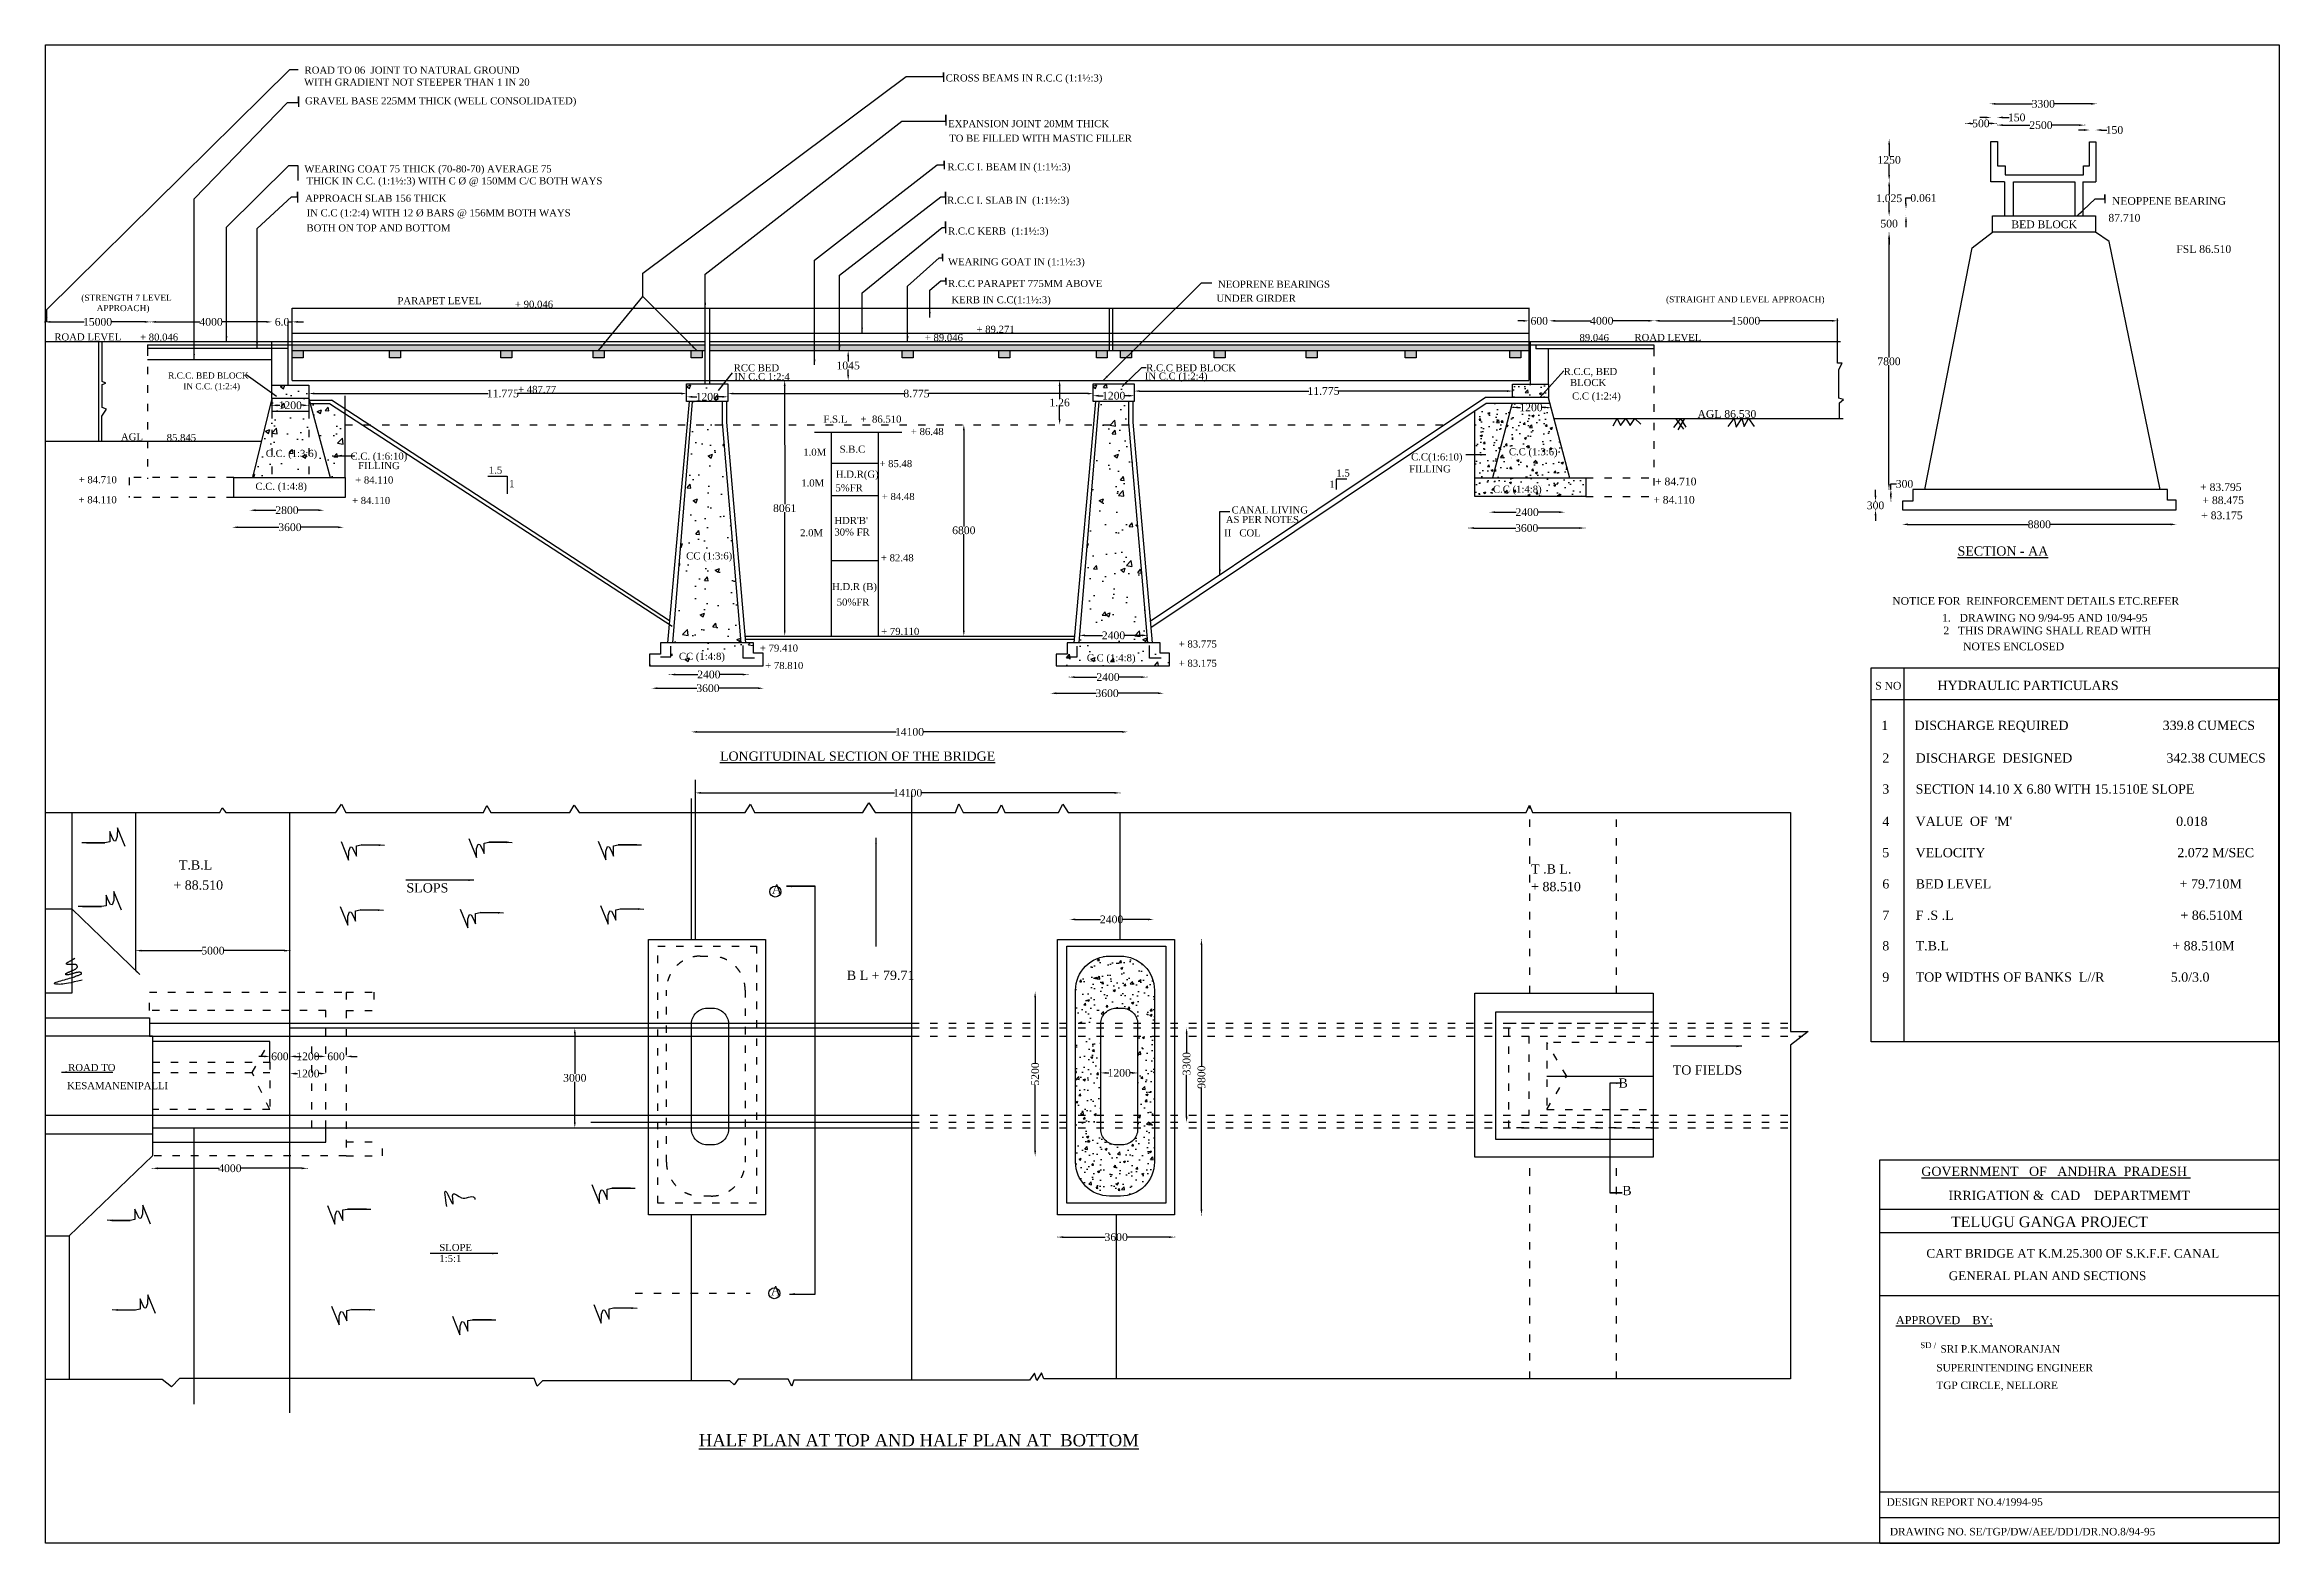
# Model space of a CAD drawing. Header units: millimetres. Extents: x 2404 to 74950, y 816 to 49480.
import ezdxf

# ---------------------------------------------------------------- set-up
doc = ezdxf.new("R2010")
doc.units = ezdxf.units.MM
doc.header["$MEASUREMENT"] = 0
doc.linetypes.add('ACAD_ISO03W100', pattern=[30, 12, -18])
for name, color, linetype in [('DIM', 5, 'Continuous'), ('DWG.LINE', 10, 'Continuous'), ('HATCH', 2, 'Continuous'), ('RAILING', 4, 'Continuous'), ('TEXT', 7, 'Continuous')]:
    doc.layers.add(name, color=color, linetype=linetype)
doc.layers.add('DO LINE', color=3, linetype='Continuous', plot=False)
doc.layers.add('TITLE', color=7, linetype='Continuous', lineweight=30)
doc.styles.get("Standard").update_dxf_attribs({"font": 'times.ttf', "height": 250})
doc.dimstyles.get("Standard").update_dxf_attribs({"dimtxt": 250, "dimasz": 180, "dimexe": 0.18, "dimexo": 0.0625, "dimgap": 0.09, "dimtad": 0, "dimtih": 1, "dimtoh": 1, "dimdec": 0, "dimzin": 0, "dimdsep": 46, "dimtxsty": 'Standard', "dimcen": 300, "dimclrd": 5, "dimclre": 5, "dimclrt": 4, "dimadec": 0, "dimazin": 0, "dimtfac": 1, "dimtdec": 0, "dimtofl": 0, "dimtmove": 0, "dimatfit": 3, "dimfxl": 0, "dimtolj": 1, "dimtzin": 0, "dimarcsym": 0})
pattern_1 = [(50, (-2792.3, 367.1), (1434.52, -125.504), [150, -1650]), (355, (-2792.3, 367.1), (-277.503, 1504.384), [120, -1320]), (100.4514, (-2672.8, 356.7), (1157.02, 1378.88), [127.48, -1402.284]), (46.1842, (-2792.3, 767.1), (2134.48, -331.04), [225, -2475]), (96.6356, (-2614.4, 739.6), (1869.325, 1948.236), [191.22, -2103.43]), (351.184, (-2792.3, 767.1), (1869.32, 1948.24), [180, -1980]), (21, (-2592.3, 667.1), (1193.814, -805.238), [150, -1650]), (326, (-2592.3, 667.1), (486.63, 1450.3), [120, -1320]), (71.4514, (-2492.8, 600), (1680.445, 645.06), [127.48, -1402.284]), (37.5, (-2792.3, 367.14), (24.3197, 665.7877), [0, -1304, 0, -1340, 0, -1325]), (7.5, (-2792.3, 367.14), (526.139, 788.823), [0, -764, 0, -1274, 0, -505]), (327.5, (-3238.3, 367.14), (1067.645, -45.1097), [0, -500, 0, -1560, 0, -2070]), (317.5, (-3438.3, 367.1), (1166.372, 200.21), [0, -650, 0, -1036, 0, -1470])]

msp = doc.modelspace()

# ---------------------------------------------------------------- texts
at = {"layer": 'TEXT', "ltscale": 0.2}
for s, height, p in [('ROAD TO 06  JOINT TO NATURAL GROUND', 230, (10841.8, 48538.2)), ('WITH GRADIENT NOT STEEPER THAN 1 IN 20', 230, (10824.3, 48150.2)), ('CROSS BEAMS IN R.C.C (1:1½:3)', 230, (31654.2, 48285.2)), ('GRAVEL BASE 225MM THICK (WELL CONSOLIDATED)', 230, (10854.6, 47542.2)), ('EXPANSION JOINT 20MM THICK', 230, (31736.6, 46801.2)), ('TO BE FILLED WITH MASTIC FILLER', 230, (31766.8, 46327.9)), ('WEARING COAT 75 THICK (70-80-70) AVERAGE 75', 230, (10832.5, 45333.1)), ('THICK IN C.C. (1:1½:3) WITH C %%C @ 150MM C/C BOTH WAYS', 230, (10905.9, 44944)), ('R.C.C I. BEAM IN (1:1½:3)', 230, (31710.3, 45401)), ('APPROACH SLAB 156 THICK', 230, (10861.8, 44379.5)), ('R.C.C I. SLAB IN  (1:1½:3)', 230, (31700.2, 44313.5)), ('NEOPPENE BEARING', 250, (69514.6, 44280.6)), ('BOTH ON TOP AND BOTTOM', 230, (10904.6, 43415.7)), ('IN C.C (1:2:4) WITH 12 %%C BARS @ 156MM BOTH WAYS', 230, (10906.8, 43905.3)), ('R.C.C KERB  (1:1½:3) ', 230, (31730.9, 43314.9)), ('BED BLOCK', 250, (66251.7, 43521.5)), ('87.710', 250, (69401.3, 43735.4)), ('FSL 86.510', 250, (71605.1, 42717.1)), ('WEARING GOAT IN (1:1½:3) ', 230, (31730.9, 42316.3)), ('(STRENGTH 7 LEVEL', 200, (3592.6, 41163)), ('R.C.C PARAPET 775MM ABOVE', 230, (31730.9, 41611.7)), ('UNDER GIRDER', 230, (40444.9, 41131.6)), ('NEOPRENE BEARINGS', 230, (40493.5, 41588.1)), ('APPROACH)', 200, (4092.4, 40827.6)), ('PARAPET LEVEL', 230, (13856.5, 41051.7)), ('+ 90.046', 230, (17670.8, 40936.3)), ('KERB IN C.C(1:1½:3)', 230, (31841.8, 41083.5)), ('(STRAIGHT AND LEVEL APPROACH)', 200, (55040.8, 41113.5)), ('ROAD LEVEL', 230, (2718.1, 39875)), ('+ 80.046', 230, (5498.8, 39869.8)), ('+ 89.046', 230, (30976.3, 39853.9)), ('+ 89.271', 230, (32655.4, 40122.7)), ('89.046', 230, (52230.9, 39854.5)), ('ROAD LEVEL', 230, (54015.9, 39859.1)), ('R.C.C. BED BLOCK', 200, (6412, 38636.8)), ('IN C.C. (1:2:4)', 200, (6902.4, 38288.3)), ('RCC BED ', 230, (24771.8, 38873.6)), ('IN C.C 1:2:4', 230, (24790.1, 38585.6)), ('IN C.C (1:2:4)', 230, (38119.1, 38603.7)), ('R.C.C BED BLOCK', 230, (38163.3, 38874.1)), ('R.C.C, BED ', 230, (51718, 38752.8)), ('BLOCK', 230, (51921.4, 38394)), ('+ 487.77', 230, (17772.3, 38171.5)), ('C.C (1:2:4)', 230, (51989, 37957.4)), ('F.S.L     +  86.510', 230, (27686.1, 37206.4)), ('+ 86.48', 230, (30524.3, 36803.3)), ('AGL 86.530', 250, (56062.1, 37362.4)), ('AGL', 230, (4879, 36630.8)), ('85.845', 230, (6364.6, 36608.2)), ('C.C. (1:3:6)', 230, (9582.6, 36093.7)), ('1.0M', 230, (27031.1, 36133.9)), ('S.B.C', 230, (28209.9, 36231.4)), ('C.C (1:3:6)', 230, (49939, 36148.1)), ('C.C. (1:6:10)', 230, (12332.4, 36004.7)), ('FILLING', 230, (12580, 35696.5)), ('1.5', 230, (16824.2, 35551.2)), ('H.D.R(G)', 230, (28089.7, 35418.5)), ('+ 85.48', 230, (29502.6, 35762)), ('1.5', 230, (44338.6, 35456.9)), ('FILLING', 230, (46701.5, 35590.7)), ('C.C(1:6:10)', 230, (46762.3, 35981.1)), ('+ 84.110', 230, (3505, 34588.3)), ('+ 84.710', 230, (3508.2, 35239.6)), ('C.C. (1:4:8)', 230, (9247.1, 35025.4)), ('+ 84.110', 230, (12483.7, 35229.5)), ('1', 230, (17482, 35111)), ('1.0M', 230, (26965.4, 35133.8)), ('5%%%FR', 230, (28074.7, 34976.1)), ('+ 84.48', 230, (29581.1, 34693.9)), ('1', 230, (44107.1, 35090.2)), ('C.C (1:4:8)', 230, (49420.2, 34932.4)), ('+ 84.110', 250, (54625.5, 34574.8)), ('+ 84.710', 250, (54682.7, 35171.2)), ('+ 83.795', 250, (72378.7, 34987.6)), ('+ 84.110', 230, (12382.3, 34565.5)), ("HDR'B'", 230, (28039.4, 33915.8)), ('AS PER NOTES', 230, (40747.6, 33946.7)), ('CANAL LIVING', 230, (40937, 34258.3)), ('+ 83.175', 250, (72415.2, 34071.8)), ('+ 88.475', 250, (72455.4, 34562.8)), ('2.0M', 230, (26927.8, 33517.9)), ('30%%% FR', 230, (28039.4, 33541.6)), ('II   COL', 230, (40695.4, 33512.3)), ('CC (1:3:6)', 230, (23229.7, 32765.1)), ('+ 82.48', 230, (29550.9, 32703.4)), ('H.D.R (B)', 230, (27966.8, 31768.5)), ('50%%%FR', 230, (28116.3, 31264.1)), ('NOTICE FOR  REINFORCEMENT DETAILS ETC.REFER', 250, (62384.8, 31292.1)), ('+ 79.110', 230, (29559.5, 30313.9)), ('1.   DRAWING NO 9/94-95 AND 10/94-95', 250, (64002, 30745.1)), ('2   THIS DRAWING SHALL READ WITH', 250, (64043.4, 30331.8)), ('CC (1:4:8)', 230, (22993.2, 29504.8)), ('+ 79.410', 230, (25622.9, 29771.7)), ('+ 83.775', 230, (39219.9, 29905)), ('NOTES ENCLOSED', 250, (64681.8, 29816.4)), ('+ 78.810', 230, (25793.9, 29206.4)), ('C.C (1:4:8)', 230, (36234.7, 29455.5)), ('+ 83.175', 230, (39219.9, 29278.3)), ('S NO', 250, (61829.8, 28539.3)), ('HYDRAULIC PARTICULARS', 300, (63853.2, 28523.9)), ('1', 300, (62027, 27227.7)), ('DISCHARGE REQUIRED                           339.8 CUMECS', 300, (63108.1, 27227.7)), ('2', 300, (62061.5, 26167.8)), ('DISCHARGE  DESIGNED                           342.38 CUMECS', 300, (63142.7, 26167.8)), ('3', 300, (62061.5, 25160.8)), ('SECTION 14.10 X 6.80 WITH 15.1510E SLOPE', 300, (63142.7, 25160.8)), ('4', 300, (62061.5, 24111.5)), ("VALUE  OF  'M'                                               0.018", 300, (63142.7, 24111.5)), ('5', 300, (62061.5, 23095.5)), ('VELOCITY                                                       2.072 M/SEC', 300, (63142.7, 23095.5)), ('T.B.L', 300, (6760.8, 22695)), ('T .B L.', 300, (50659.9, 22564.4)), ('+ 88.510', 300, (6580.9, 22041.8)), ('SLOPS', 300, (14148.7, 21951.8)), ('A', 300, (26008, 21911.4)), ('+ 88.510', 300, (50659.9, 21992.7)), ('6', 300, (62061.5, 22080.1)), ('BED LEVEL                                                      + 79.710M', 300, (63142.7, 22080.1)), ('7', 300, (62061.5, 21061.9)), ('F .S .L                                                                 + 86.510M', 300, (63142.7, 21061.9)), ('8', 300, (62061.5, 20069.6)), ('T.B.L                                                                + 88.510M', 300, (63142.7, 20069.6)), ('B L + 79.71', 300, (28445, 19111)), ('9', 300, (62061.5, 19053.6)), ('TOP WIDTHS OF BANKS  L//R                   5.0/3.0', 300, (63142.7, 19053.6)), ('ROAD TO', 230, (3166.9, 16150.6)), ('TO FIELDS', 300, (55258.5, 16036.2)), ('KESAMANENIPALLI', 230, (3129.3, 15563)), ('B', 300, (53498.1, 15613.6)), ('B', 300, (53619.5, 12121.7)), ('SLOPE', 230, (15216, 10308.7)), ('1:5:1', 230, (15216, 9953.3)), ('A', 300, (25974, 8867.3))]:
    msp.add_text(s, height=height, dxfattribs=at).set_placement(p)
at = {"layer": 'TITLE', "ltscale": 0.2}
for s, height, p in [('%%USECTION - AA', 300, (64503.6, 32887.3)), ('%%ULONGITUDINAL SECTION OF THE BRIDGE', 300, (24326.8, 26227.8)), ('%%UHALF PLAN AT TOP AND HALF PLAN AT  BOTTOM', 400, (23640.5, 3964.4))]:
    msp.add_text(s, height=height, dxfattribs=at).set_placement(p)
at = {"layer": 'TITLE', "lineweight": 30}
for s, height, p in [('%%UGOVERNMENT   OF   ANDHRA  PRADESH ', 298.704, (63329.3, 12747.4)), ('IRRIGATION &  CAD    DEPARTMEMT ', 298.704, (64210.8, 11964)), ('TELUGU GANGA PROJECT', 343.616, (64288.5, 11084.7)), ('CART BRIDGE AT K.M.25.300 OF S.K.F.F. CANAL', 283.598, (63492, 10089.7)), ('GENERAL PLAN AND SECTIONS', 283.598, (64218.8, 9362.9)), ('%%UAPPROVED    BY;', 261.801, (62503.6, 7932.9)), ('SD /', 190.07, (63293, 7154.4)), ('SUPERINTENDING ENGINEER', 243.084, (63815.4, 6397.4)), ('SRI P.K.MANORANJAN', 243.084, (63947.2, 7008.5)), ('TGP CIRCLE, NELLORE', 243.084, (63815.4, 5824.9)), ('DESIGN REPORT NO.4/1994-95', 243.084, (62202, 2037.3)), ('DRAWING NO. SE/TGP/DW/AEE/DD1/DR.NO.8/94-95', 243.084, (62306.8, 1074.7))]:
    msp.add_text(s, height=height, dxfattribs=at).set_placement(p)

# ---------------------------------------------------------------- blocks, each defined once
blk = doc.blocks.new('*D28')
at = {"layer": 'Defpoints', "color": 0, "ltscale": 0.2}
for p in [(9776, 40483), (9776, 40478), (10444, 40483)]:
    blk.add_point(p, dxfattribs=at)
at = {"layer": 'DIM', "color": 5, "lineweight": -2, "ltscale": 0.2}
for p, q in [((9596, 40478), (9416, 40478)), ((9776, 40483), (9776, 40478)), ((10444, 40483), (10444, 40478)), ((10624, 40478), (10804, 40478))]:
    blk.add_line(p, q, dxfattribs=at)
at = {"layer": 'DIM', "color": 5, "ltscale": 0.2}
for points in [[(9596, 40508), (9596, 40448), (9776, 40478)], [(10624, 40508), (10624, 40448), (10444, 40478)]]:
    blk.add_solid(points, dxfattribs=at)
at = {"layer": 'DIM', "color": 4, "ltscale": 0.2, "insert": (10110, 40478), "char_height": 250, "attachment_point": 5}
blk.add_mtext('\\A1;6.0', dxfattribs=at)
blk = doc.blocks.new('*D2')
at = {"layer": 'Defpoints', "color": 0, "ltscale": 0.2}
for p in [(5835, 40478), (5835, 40343), (9776, 40483)]:
    blk.add_point(p, dxfattribs=at)
at = {"layer": 'DIM', "color": 5, "lineweight": -2, "ltscale": 0.2}
for p, q in [((5835, 40473), (5835, 40478)), ((6015, 40478), (7446, 40478)), ((9596, 40478), (8165, 40478)), ((9776, 40483), (9776, 40478))]:
    blk.add_line(p, q, dxfattribs=at)
at = {"layer": 'DIM', "color": 5, "ltscale": 0.2}
for points in [[(6015, 40508), (6015, 40448), (5835, 40478)], [(9596, 40508), (9596, 40448), (9776, 40478)]]:
    blk.add_solid(points, dxfattribs=at)
at = {"layer": 'DIM', "color": 4, "ltscale": 0.2, "insert": (7806, 40478), "char_height": 250, "attachment_point": 5}
blk.add_mtext('\\A1;4000', dxfattribs=at)
blk = doc.blocks.new('*D3')
at = {"layer": 'Defpoints', "color": 0, "ltscale": 0.2}
for p in [(2406, 40478), (2406, 40424), (5835, 40343)]:
    blk.add_point(p, dxfattribs=at)
at = {"layer": 'DIM', "color": 5, "lineweight": -2, "ltscale": 0.2}
for p, q in [((2406, 40473), (2406, 40478)), ((2586, 40478), (3687, 40478)), ((5655, 40478), (4554, 40478)), ((5835, 40473), (5835, 40478))]:
    blk.add_line(p, q, dxfattribs=at)
at = {"layer": 'DIM', "color": 5, "ltscale": 0.2}
for points in [[(2586, 40508), (2586, 40448), (2406, 40478)], [(5655, 40508), (5655, 40448), (5835, 40478)]]:
    blk.add_solid(points, dxfattribs=at)
at = {"layer": 'DIM', "color": 4, "ltscale": 0.2, "insert": (4121, 40478), "char_height": 250, "attachment_point": 5}
blk.add_mtext('\\A1;15000', dxfattribs=at)
blk = doc.blocks.new('*D4')
at = {"layer": 'Defpoints', "color": 0, "ltscale": 0.2}
for p in [(8492, 33951), (12105, 33951), (12105, 33809)]:
    blk.add_point(p, dxfattribs=at)
at = {"layer": 'DIM', "color": 5, "lineweight": -2, "ltscale": 0.2}
for p, q in [((8492, 33814), (8492, 33809)), ((8672, 33809), (10009, 33809)), ((11925, 33809), (10720, 33809)), ((12105, 33814), (12105, 33809))]:
    blk.add_line(p, q, dxfattribs=at)
at = {"layer": 'DIM', "color": 5, "ltscale": 0.2}
for points in [[(8672, 33839), (8672, 33779), (8492, 33809)], [(11925, 33839), (11925, 33779), (12105, 33809)]]:
    blk.add_solid(points, dxfattribs=at)
at = {"layer": 'DIM', "color": 4, "ltscale": 0.2, "insert": (10365, 33809), "char_height": 250, "attachment_point": 5}
blk.add_mtext('\\A1;3600', dxfattribs=at)
blk = doc.blocks.new('*D5')
at = {"layer": 'Defpoints', "color": 0, "ltscale": 0.2}
for p in [(9069, 34380), (11468, 34380), (11468, 34362)]:
    blk.add_point(p, dxfattribs=at)
at = {"layer": 'DIM', "color": 5, "lineweight": -2, "ltscale": 0.2}
for p, q in [((9069, 34367), (9069, 34361)), ((9249, 34362), (9910, 34362)), ((11288, 34362), (10627, 34362)), ((11468, 34367), (11468, 34361))]:
    blk.add_line(p, q, dxfattribs=at)
at = {"layer": 'DIM', "color": 5, "ltscale": 0.2}
for points in [[(9249, 34392), (9249, 34332), (9069, 34362)], [(11288, 34392), (11288, 34332), (11468, 34362)]]:
    blk.add_solid(points, dxfattribs=at)
at = {"layer": 'DIM', "color": 4, "ltscale": 0.2, "insert": (10269, 34362), "char_height": 250, "attachment_point": 5}
blk.add_mtext('\\A1;2800', dxfattribs=at)
blk = doc.blocks.new('*D29')
at = {"layer": 'Defpoints', "color": 0, "ltscale": 0.2}
for p in [(10978, 37769), (9776, 37578), (10978, 37578)]:
    blk.add_point(p, dxfattribs=at)
at = {"layer": 'DIM', "color": 5, "lineweight": -2, "ltscale": 0.2}
for p, q in [((9776, 37764), (9776, 37769)), ((9956, 37769), (10036, 37769)), ((10798, 37769), (10718, 37769)), ((10978, 37764), (10978, 37769))]:
    blk.add_line(p, q, dxfattribs=at)
at = {"layer": 'DIM', "color": 5, "ltscale": 0.2}
for points in [[(9956, 37799), (9956, 37739), (9776, 37769)], [(10798, 37799), (10798, 37739), (10978, 37769)]]:
    blk.add_solid(points, dxfattribs=at)
at = {"layer": 'DIM', "color": 4, "ltscale": 0.2, "insert": (10377, 37769), "char_height": 250, "attachment_point": 5}
blk.add_mtext('\\A1;1200', dxfattribs=at)
blk = doc.blocks.new('*D30')
at = {"layer": 'Defpoints', "color": 0, "ltscale": 0.2}
for p in [(10978, 38204), (23245, 38181), (23245, 38152)]:
    blk.add_point(p, dxfattribs=at)
at = {"layer": 'DIM', "color": 5, "lineweight": -2, "ltscale": 0.2}
for p, q in [((10978, 38157), (10978, 38152)), ((11158, 38152), (16804, 38152)), ((23065, 38152), (17752, 38152)), ((23245, 38157), (23245, 38152))]:
    blk.add_line(p, q, dxfattribs=at)
at = {"layer": 'DIM', "color": 5, "ltscale": 0.2}
for points in [[(11158, 38182), (11158, 38122), (10978, 38152)], [(23065, 38182), (23065, 38122), (23245, 38152)]]:
    blk.add_solid(points, dxfattribs=at)
at = {"layer": 'DIM', "color": 4, "ltscale": 0.2, "insert": (17278, 38152), "char_height": 250, "attachment_point": 5}
blk.add_mtext('\\A1;11.775', dxfattribs=at)
blk = doc.blocks.new('*D31')
at = {"layer": 'Defpoints', "color": 0, "ltscale": 0.2}
for p in [(23245, 37891), (24582, 38045), (24582, 37891)]:
    blk.add_point(p, dxfattribs=at)
at = {"layer": 'DIM', "color": 5, "lineweight": -2, "ltscale": 0.2}
for p, q in [((23245, 38040), (23245, 38045)), ((23425, 38045), (23573, 38045)), ((24402, 38045), (24255, 38045)), ((24582, 38040), (24582, 38045))]:
    blk.add_line(p, q, dxfattribs=at)
at = {"layer": 'DIM', "color": 5, "ltscale": 0.2}
for points in [[(23425, 38075), (23425, 38015), (23245, 38045)], [(24402, 38075), (24402, 38015), (24582, 38045)]]:
    blk.add_solid(points, dxfattribs=at)
at = {"layer": 'DIM', "color": 4, "ltscale": 0.2, "insert": (23914, 38045), "char_height": 250, "attachment_point": 5}
blk.add_mtext('\\A1;1200', dxfattribs=at)
blk = doc.blocks.new('*D6')
at = {"layer": 'Defpoints', "color": 0, "ltscale": 0.2}
for p in [(22693, 29021), (25239, 29027), (25239, 29021)]:
    blk.add_point(p, dxfattribs=at)
at = {"layer": 'DIM', "color": 5, "lineweight": -2, "ltscale": 0.2}
for p, q in [((22693, 29022), (22693, 29028)), ((22873, 29027), (23607, 29027)), ((25059, 29027), (24324, 29027)), ((25239, 29022), (25239, 29028))]:
    blk.add_line(p, q, dxfattribs=at)
at = {"layer": 'DIM', "color": 5, "ltscale": 0.2}
for points in [[(22873, 29057), (22873, 28997), (22693, 29027)], [(25059, 29057), (25059, 28997), (25239, 29027)]]:
    blk.add_solid(points, dxfattribs=at)
at = {"layer": 'DIM', "color": 4, "ltscale": 0.2, "insert": (23966, 29027), "char_height": 250, "attachment_point": 5}
blk.add_mtext('\\A1;2400', dxfattribs=at)
blk = doc.blocks.new('*D7')
at = {"layer": 'Defpoints', "color": 0, "ltscale": 0.2}
for p in [(22118, 28658), (25739, 28658), (25739, 28582)]:
    blk.add_point(p, dxfattribs=at)
at = {"layer": 'DIM', "color": 5, "lineweight": -2, "ltscale": 0.2}
for p, q in [((22118, 28587), (22118, 28582)), ((22298, 28582), (23580, 28582)), ((25559, 28582), (24291, 28582)), ((25739, 28587), (25739, 28582))]:
    blk.add_line(p, q, dxfattribs=at)
at = {"layer": 'DIM', "color": 5, "ltscale": 0.2}
for points in [[(22298, 28612), (22298, 28552), (22118, 28582)], [(25559, 28612), (25559, 28552), (25739, 28582)]]:
    blk.add_solid(points, dxfattribs=at)
at = {"layer": 'DIM', "color": 4, "ltscale": 0.2, "insert": (23936, 28582), "char_height": 250, "attachment_point": 5}
blk.add_mtext('\\A1;3600', dxfattribs=at)
blk = doc.blocks.new('*D32')
at = {"layer": 'Defpoints', "color": 0, "ltscale": 0.2}
for p in [(26427, 38579), (26427, 38579), (26429, 30277)]:
    blk.add_point(p, dxfattribs=at)
at = {"layer": 'DIM', "color": 5, "lineweight": -2, "ltscale": 0.2}
for p, q in [((26427, 38579), (26427, 38579)), ((26427, 38399), (26428, 34556)), ((26429, 30457), (26428, 34301)), ((26429, 30277), (26429, 30277))]:
    blk.add_line(p, q, dxfattribs=at)
at = {"layer": 'DIM', "color": 5, "ltscale": 0.2}
for points in [[(26457, 38399), (26397, 38399), (26427, 38579)], [(26459, 30457), (26399, 30457), (26429, 30277)]]:
    blk.add_solid(points, dxfattribs=at)
at = {"layer": 'DIM', "color": 4, "ltscale": 0.2, "insert": (26428, 34428), "char_height": 250, "attachment_point": 5}
blk.add_mtext('\\A1;8061', dxfattribs=at)
blk = doc.blocks.new('*D33')
at = {"layer": 'Defpoints', "color": 0, "ltscale": 0.2}
for p in [(24582, 38181), (36441, 38181), (36441, 38151)]:
    blk.add_point(p, dxfattribs=at)
at = {"layer": 'DIM', "color": 5, "lineweight": -2, "ltscale": 0.2}
for p, q in [((24582, 38156), (24582, 38151)), ((24762, 38151), (30314, 38151)), ((36261, 38151), (31098, 38151)), ((36441, 38156), (36441, 38151))]:
    blk.add_line(p, q, dxfattribs=at)
at = {"layer": 'DIM', "color": 5, "ltscale": 0.2}
for points in [[(24762, 38181), (24762, 38121), (24582, 38151)], [(36261, 38181), (36261, 38121), (36441, 38151)]]:
    blk.add_solid(points, dxfattribs=at)
at = {"layer": 'DIM', "color": 4, "ltscale": 0.2, "insert": (30706, 38151), "char_height": 250, "attachment_point": 5}
blk.add_mtext('\\A1;8.775', dxfattribs=at)
blk = doc.blocks.new('*D34')
at = {"layer": 'Defpoints', "color": 0, "ltscale": 0.2}
for p in [(35304, 38579), (35304, 37140), (35353, 37140)]:
    blk.add_point(p, dxfattribs=at)
at = {"layer": 'DIM', "color": 5, "lineweight": -2, "ltscale": 0.2}
for p, q in [((35348, 38579), (35354, 38579)), ((35353, 38399), (35353, 37987)), ((35353, 37320), (35353, 37732)), ((35348, 37140), (35354, 37140))]:
    blk.add_line(p, q, dxfattribs=at)
at = {"layer": 'DIM', "color": 5, "ltscale": 0.2}
for points in [[(35323, 38399), (35383, 38399), (35353, 38579)], [(35323, 37320), (35383, 37320), (35353, 37140)]]:
    blk.add_solid(points, dxfattribs=at)
at = {"layer": 'DIM', "color": 4, "ltscale": 0.2, "insert": (35353, 37860), "char_height": 250, "attachment_point": 5}
blk.add_mtext('\\A1;1.26', dxfattribs=at)
blk = doc.blocks.new('*D35')
at = {"layer": 'Defpoints', "color": 0, "ltscale": 0.2}
for p in [(32243, 37140), (32341, 37140), (32341, 30277)]:
    blk.add_point(p, dxfattribs=at)
at = {"layer": 'DIM', "color": 5, "lineweight": -2, "ltscale": 0.2}
for p, q in [((32248, 37140), (32243, 37140)), ((32243, 36960), (32243, 33836)), ((32243, 30457), (32243, 33581)), ((32248, 30277), (32243, 30277))]:
    blk.add_line(p, q, dxfattribs=at)
at = {"layer": 'DIM', "color": 5, "ltscale": 0.2}
for points in [[(32213, 36960), (32273, 36960), (32243, 37140)], [(32213, 30457), (32273, 30457), (32243, 30277)]]:
    blk.add_solid(points, dxfattribs=at)
at = {"layer": 'DIM', "color": 4, "ltscale": 0.2, "insert": (32243, 33709), "char_height": 250, "attachment_point": 5}
blk.add_mtext('\\A1;6800', dxfattribs=at)
blk = doc.blocks.new('*D8')
at = {"layer": 'Defpoints', "color": 0, "ltscale": 0.2}
for p in [(35665, 28994), (38183, 28994), (38183, 28944)]:
    blk.add_point(p, dxfattribs=at)
at = {"layer": 'DIM', "color": 5, "lineweight": -2, "ltscale": 0.2}
for p, q in [((35665, 28949), (35665, 28943)), ((35845, 28944), (36565, 28944)), ((38003, 28944), (37283, 28944)), ((38183, 28949), (38183, 28943))]:
    blk.add_line(p, q, dxfattribs=at)
at = {"layer": 'DIM', "color": 5, "ltscale": 0.2}
for points in [[(35845, 28974), (35845, 28914), (35665, 28944)], [(38003, 28974), (38003, 28914), (38183, 28944)]]:
    blk.add_solid(points, dxfattribs=at)
at = {"layer": 'DIM', "color": 4, "ltscale": 0.2, "insert": (36924, 28944), "char_height": 250, "attachment_point": 5}
blk.add_mtext('\\A1;2400', dxfattribs=at)
blk = doc.blocks.new('*D9')
at = {"layer": 'Defpoints', "color": 0, "ltscale": 0.2}
for p in [(35063, 28571), (38726, 28571), (38726, 28419)]:
    blk.add_point(p, dxfattribs=at)
at = {"layer": 'DIM', "color": 5, "lineweight": -2, "ltscale": 0.2}
for p, q in [((35063, 28424), (35063, 28418)), ((35243, 28419), (36539, 28419)), ((38546, 28419), (37249, 28419)), ((38726, 28424), (38726, 28418))]:
    blk.add_line(p, q, dxfattribs=at)
at = {"layer": 'DIM', "color": 5, "ltscale": 0.2}
for points in [[(35243, 28449), (35243, 28389), (35063, 28419)], [(38546, 28449), (38546, 28389), (38726, 28419)]]:
    blk.add_solid(points, dxfattribs=at)
at = {"layer": 'DIM', "color": 4, "ltscale": 0.2, "insert": (36894, 28419), "char_height": 250, "attachment_point": 5}
blk.add_mtext('\\A1;3600', dxfattribs=at)
blk = doc.blocks.new('*D36')
at = {"layer": 'Defpoints', "color": 0, "ltscale": 0.2}
for p in [(35993, 30053), (38213, 30299), (38213, 30053)]:
    blk.add_point(p, dxfattribs=at)
at = {"layer": 'DIM', "color": 5, "lineweight": -2, "ltscale": 0.2}
for p, q in [((35993, 30294), (35993, 30299)), ((36173, 30299), (36744, 30299)), ((38033, 30299), (37462, 30299)), ((38213, 30294), (38213, 30299))]:
    blk.add_line(p, q, dxfattribs=at)
at = {"layer": 'DIM', "color": 5, "ltscale": 0.2}
for points in [[(36173, 30329), (36173, 30269), (35993, 30299)], [(38033, 30329), (38033, 30269), (38213, 30299)]]:
    blk.add_solid(points, dxfattribs=at)
at = {"layer": 'DIM', "color": 4, "ltscale": 0.2, "insert": (37103, 30299), "char_height": 250, "attachment_point": 5}
blk.add_mtext('\\A1;2400', dxfattribs=at)
blk = doc.blocks.new('*D10')
at = {"layer": 'Defpoints', "color": 0, "ltscale": 0.2}
for p in [(23403, 27183), (37558, 27183), (37558, 27164)]:
    blk.add_point(p, dxfattribs=at)
at = {"layer": 'DIM', "color": 5, "lineweight": -2, "ltscale": 0.2}
for p, q in [((23403, 27169), (23403, 27164)), ((23583, 27164), (30047, 27164)), ((37378, 27164), (30914, 27164)), ((37558, 27169), (37558, 27164))]:
    blk.add_line(p, q, dxfattribs=at)
at = {"layer": 'DIM', "color": 5, "ltscale": 0.2}
for points in [[(23583, 27194), (23583, 27134), (23403, 27164)], [(37378, 27194), (37378, 27134), (37558, 27164)]]:
    blk.add_solid(points, dxfattribs=at)
at = {"layer": 'DIM', "color": 4, "ltscale": 0.2, "insert": (30480, 27164), "char_height": 250, "attachment_point": 5}
blk.add_mtext('\\A1;14100', dxfattribs=at)
blk = doc.blocks.new('*D37')
at = {"layer": 'Defpoints', "color": 0, "ltscale": 0.2}
for p in [(36441, 37891), (37777, 38081), (37777, 37891)]:
    blk.add_point(p, dxfattribs=at)
at = {"layer": 'DIM', "color": 5, "lineweight": -2, "ltscale": 0.2}
for p, q in [((36441, 38076), (36441, 38081)), ((36621, 38081), (36768, 38081)), ((37597, 38081), (37450, 38081)), ((37777, 38076), (37777, 38081))]:
    blk.add_line(p, q, dxfattribs=at)
at = {"layer": 'DIM', "color": 5, "ltscale": 0.2}
for points in [[(36621, 38111), (36621, 38051), (36441, 38081)], [(37597, 38111), (37597, 38051), (37777, 38081)]]:
    blk.add_solid(points, dxfattribs=at)
at = {"layer": 'DIM', "color": 4, "ltscale": 0.2, "insert": (37109, 38081), "char_height": 250, "attachment_point": 5}
blk.add_mtext('\\A1;1200', dxfattribs=at)
blk = doc.blocks.new('*D38')
at = {"layer": 'Defpoints', "color": 0, "ltscale": 0.2}
for p in [(37777, 38181), (50061, 38241), (50061, 38232)]:
    blk.add_point(p, dxfattribs=at)
at = {"layer": 'DIM', "color": 5, "lineweight": -2, "ltscale": 0.2}
for p, q in [((37777, 38227), (37777, 38233)), ((37957, 38232), (43445, 38232)), ((49881, 38232), (44393, 38232)), ((50061, 38237), (50061, 38232))]:
    blk.add_line(p, q, dxfattribs=at)
at = {"layer": 'DIM', "color": 5, "ltscale": 0.2}
for points in [[(37957, 38262), (37957, 38202), (37777, 38232)], [(49881, 38262), (49881, 38202), (50061, 38232)]]:
    blk.add_solid(points, dxfattribs=at)
at = {"layer": 'DIM', "color": 4, "ltscale": 0.2, "insert": (43919, 38232), "char_height": 250, "attachment_point": 5}
blk.add_mtext('\\A1;11.775', dxfattribs=at)
blk = doc.blocks.new('*D11')
at = {"layer": 'Defpoints', "color": 0, "ltscale": 0.2}
for p in [(49311, 34349), (51748, 34349), (51748, 34300)]:
    blk.add_point(p, dxfattribs=at)
at = {"layer": 'DIM', "color": 5, "lineweight": -2, "ltscale": 0.2}
for p, q in [((49311, 34305), (49311, 34300)), ((49491, 34300), (50171, 34300)), ((51568, 34300), (50888, 34300)), ((51748, 34305), (51748, 34300))]:
    blk.add_line(p, q, dxfattribs=at)
at = {"layer": 'DIM', "color": 5, "ltscale": 0.2}
for points in [[(49491, 34330), (49491, 34270), (49311, 34300)], [(51568, 34330), (51568, 34270), (51748, 34300)]]:
    blk.add_solid(points, dxfattribs=at)
at = {"layer": 'DIM', "color": 4, "ltscale": 0.2, "insert": (50530, 34300), "char_height": 250, "attachment_point": 5}
blk.add_mtext('\\A1;2400', dxfattribs=at)
blk = doc.blocks.new('*D12')
at = {"layer": 'Defpoints', "color": 0, "ltscale": 0.2}
for p in [(48624, 33810), (52408, 33810), (52408, 33785)]:
    blk.add_point(p, dxfattribs=at)
at = {"layer": 'DIM', "color": 5, "lineweight": -2, "ltscale": 0.2}
for p, q in [((48624, 33790), (48624, 33785)), ((48804, 33785), (50161, 33785)), ((52228, 33785), (50871, 33785)), ((52408, 33790), (52408, 33785))]:
    blk.add_line(p, q, dxfattribs=at)
at = {"layer": 'DIM', "color": 5, "ltscale": 0.2}
for points in [[(48804, 33815), (48804, 33755), (48624, 33785)], [(52228, 33815), (52228, 33755), (52408, 33785)]]:
    blk.add_solid(points, dxfattribs=at)
at = {"layer": 'DIM', "color": 4, "ltscale": 0.2, "insert": (50516, 33785), "char_height": 250, "attachment_point": 5}
blk.add_mtext('\\A1;3600', dxfattribs=at)
blk = doc.blocks.new('*D39')
at = {"layer": 'Defpoints', "color": 0, "ltscale": 0.2}
for p in [(50049, 37844), (51264, 37844), (51264, 37700)]:
    blk.add_point(p, dxfattribs=at)
at = {"layer": 'DIM', "color": 5, "lineweight": -2, "ltscale": 0.2}
for p, q in [((50049, 37705), (50049, 37699)), ((50229, 37700), (50315, 37700)), ((51084, 37700), (50997, 37700)), ((51264, 37705), (51264, 37699))]:
    blk.add_line(p, q, dxfattribs=at)
at = {"layer": 'DIM', "color": 5, "ltscale": 0.2}
for points in [[(50229, 37730), (50229, 37670), (50049, 37700)], [(51084, 37730), (51084, 37670), (51264, 37700)]]:
    blk.add_solid(points, dxfattribs=at)
at = {"layer": 'DIM', "color": 4, "ltscale": 0.2, "insert": (50656, 37700), "char_height": 250, "attachment_point": 5}
blk.add_mtext('\\A1;1200', dxfattribs=at)
blk = doc.blocks.new('*D13')
at = {"layer": 'Defpoints', "color": 0, "ltscale": 0.2}
for p in [(51262, 40483), (54648, 40514), (54648, 40483)]:
    blk.add_point(p, dxfattribs=at)
at = {"layer": 'DIM', "color": 5, "lineweight": -2, "ltscale": 0.2}
for p, q in [((51262, 40509), (51262, 40514)), ((51442, 40514), (52595, 40514)), ((54468, 40514), (53315, 40514)), ((54648, 40509), (54648, 40514))]:
    blk.add_line(p, q, dxfattribs=at)
at = {"layer": 'DIM', "color": 5, "ltscale": 0.2}
for points in [[(51442, 40544), (51442, 40484), (51262, 40514)], [(54468, 40544), (54468, 40484), (54648, 40514)]]:
    blk.add_solid(points, dxfattribs=at)
at = {"layer": 'DIM', "color": 4, "ltscale": 0.2, "insert": (52955, 40514), "char_height": 250, "attachment_point": 5}
blk.add_mtext('\\A1;4000', dxfattribs=at)
blk = doc.blocks.new('*D40')
at = {"layer": 'Defpoints', "color": 0, "ltscale": 0.2}
for p in [(60604, 44789), (54648, 40483), (60604, 40514)]:
    blk.add_point(p, dxfattribs=at)
at = {"layer": 'DIM', "color": 5, "lineweight": -2, "ltscale": 0.2}
for p, q in [((54648, 40509), (54648, 40514)), ((54828, 40514), (57193, 40514)), ((60424, 40514), (58060, 40514)), ((60604, 40519), (60604, 40513))]:
    blk.add_line(p, q, dxfattribs=at)
at = {"layer": 'DIM', "color": 5, "ltscale": 0.2}
for points in [[(54828, 40544), (54828, 40484), (54648, 40514)], [(60424, 40544), (60424, 40484), (60604, 40514)]]:
    blk.add_solid(points, dxfattribs=at)
at = {"layer": 'DIM', "color": 4, "ltscale": 0.2, "insert": (57626, 40514), "char_height": 250, "attachment_point": 5}
blk.add_mtext('\\A1;15000', dxfattribs=at)
blk = doc.blocks.new('*D14')
at = {"layer": 'Defpoints', "color": 0, "ltscale": 0.2}
for p in [(62715, 33866), (71606, 33903), (71606, 33894)]:
    blk.add_point(p, dxfattribs=at)
at = {"layer": 'DIM', "color": 5, "lineweight": -2, "ltscale": 0.2}
for p, q in [((62715, 33898), (62715, 33903)), ((62895, 33903), (66809, 33903)), ((71426, 33903), (67512, 33903)), ((71606, 33898), (71606, 33903))]:
    blk.add_line(p, q, dxfattribs=at)
at = {"layer": 'DIM', "color": 5, "ltscale": 0.2}
for points in [[(62895, 33933), (62895, 33873), (62715, 33903)], [(71426, 33933), (71426, 33873), (71606, 33903)]]:
    blk.add_solid(points, dxfattribs=at)
at = {"layer": 'DIM', "color": 4, "ltscale": 0.2, "insert": (67160, 33903), "char_height": 250, "attachment_point": 5}
blk.add_mtext('\\A1;8800', dxfattribs=at)
blk = doc.blocks.new('*D41')
at = {"layer": 'Defpoints', "color": 0, "ltscale": 0.2}
for p in [(61841, 34376), (62715, 34661), (62715, 34376)]:
    blk.add_point(p, dxfattribs=at)
at = {"layer": 'DIM', "color": 5, "lineweight": -2, "ltscale": 0.2}
for p, q in [((61841, 34841), (61841, 35021)), ((61846, 34661), (61841, 34661)), ((61846, 34376), (61841, 34376)), ((61841, 34196), (61841, 34016))]:
    blk.add_line(p, q, dxfattribs=at)
at = {"layer": 'DIM', "color": 5, "ltscale": 0.2}
for points in [[(61811, 34841), (61871, 34841), (61841, 34661)], [(61811, 34196), (61871, 34196), (61841, 34376)]]:
    blk.add_solid(points, dxfattribs=at)
at = {"layer": 'DIM', "color": 4, "ltscale": 0.2, "insert": (61841, 34519), "char_height": 250, "attachment_point": 5}
blk.add_mtext('\\A1;300', dxfattribs=at)
blk = doc.blocks.new('*D42')
at = {"layer": 'Defpoints', "color": 0, "ltscale": 0.2}
for p in [(62340, 35037), (63053, 35037), (63053, 34661)]:
    blk.add_point(p, dxfattribs=at)
at = {"layer": 'DIM', "color": 5, "lineweight": -2, "ltscale": 0.2}
for p, q in [((62345, 35037), (62339, 35037)), ((62340, 35037), (62340, 35217)), ((62340, 35217), (62520, 35217)), ((62340, 34841), (62340, 34857)), ((62345, 34661), (62339, 34661))]:
    blk.add_line(p, q, dxfattribs=at)
at = {"layer": 'DIM', "color": 5, "ltscale": 0.2}
for points in [[(62310, 34857), (62370, 34857), (62340, 35037)], [(62310, 34841), (62370, 34841), (62340, 34661)]]:
    blk.add_solid(points, dxfattribs=at)
at = {"layer": 'DIM', "color": 4, "ltscale": 0.2, "insert": (62782, 35217), "char_height": 250, "attachment_point": 5}
blk.add_mtext('\\A1;300', dxfattribs=at)
blk = doc.blocks.new('*D15')
at = {"layer": 'Defpoints', "color": 0, "ltscale": 0.2}
for p in [(62278, 43355), (62342, 43355), (62342, 35037)]:
    blk.add_point(p, dxfattribs=at)
at = {"layer": 'DIM', "color": 5, "lineweight": -2, "ltscale": 0.2}
for p, q in [((62283, 43355), (62278, 43355)), ((62278, 43175), (62278, 39323)), ((62278, 35217), (62278, 39068)), ((62283, 35037), (62278, 35037))]:
    blk.add_line(p, q, dxfattribs=at)
at = {"layer": 'DIM', "color": 5, "ltscale": 0.2}
for points in [[(62248, 43175), (62308, 43175), (62278, 43355)], [(62248, 35217), (62308, 35217), (62278, 35037)]]:
    blk.add_solid(points, dxfattribs=at)
at = {"layer": 'DIM', "color": 4, "ltscale": 0.2, "insert": (62278, 39196), "char_height": 250, "attachment_point": 5}
blk.add_mtext('\\A1;7800', dxfattribs=at)
blk = doc.blocks.new('*D16')
at = {"layer": 'Defpoints', "color": 0, "ltscale": 0.2}
for p in [(62283, 43917), (62283, 43917), (62283, 43355)]:
    blk.add_point(p, dxfattribs=at)
at = {"layer": 'DIM', "color": 5, "lineweight": -2, "ltscale": 0.2}
for p, q in [((62283, 44097), (62283, 44277)), ((62283, 43917), (62283, 43917)), ((62283, 43355), (62283, 43355)), ((62283, 43175), (62283, 42995))]:
    blk.add_line(p, q, dxfattribs=at)
at = {"layer": 'DIM', "color": 5, "ltscale": 0.2}
for points in [[(62253, 44097), (62313, 44097), (62283, 43917)], [(62253, 43175), (62313, 43175), (62283, 43355)]]:
    blk.add_solid(points, dxfattribs=at)
at = {"layer": 'DIM', "color": 4, "ltscale": 0.2, "insert": (62283, 43669), "char_height": 250, "attachment_point": 5}
blk.add_mtext('\\A1;500', dxfattribs=at)
blk = doc.blocks.new('*D17')
at = {"layer": 'Defpoints', "color": 0, "ltscale": 0.2}
for p in [(62283, 44142), (62283, 43917), (62830, 44142)]:
    blk.add_point(p, dxfattribs=at)
at = {"layer": 'DIM', "color": 5, "lineweight": -2, "ltscale": 0.2}
for p, q in [((62830, 44322), (62830, 44502)), ((62830, 44502), (63010, 44502)), ((62825, 44142), (62830, 44142)), ((62825, 43917), (62830, 43917)), ((62830, 43737), (62830, 43557))]:
    blk.add_line(p, q, dxfattribs=at)
at = {"layer": 'DIM', "color": 5, "ltscale": 0.2}
for points in [[(62800, 44322), (62860, 44322), (62830, 44142)], [(62800, 43737), (62860, 43737), (62830, 43917)]]:
    blk.add_solid(points, dxfattribs=at)
at = {"layer": 'DIM', "color": 4, "ltscale": 0.2, "insert": (63396, 44502), "char_height": 250, "attachment_point": 5}
blk.add_mtext('\\A1;0.061', dxfattribs=at)
blk = doc.blocks.new('*D18')
at = {"layer": 'Defpoints', "color": 0, "ltscale": 0.2}
for p in [(62283, 45065), (62283, 45065), (62283, 43917)]:
    blk.add_point(p, dxfattribs=at)
at = {"layer": 'DIM', "color": 5, "lineweight": -2, "ltscale": 0.2}
for p, q in [((62283, 45065), (62283, 45065)), ((62283, 44885), (62283, 44618)), ((62283, 44097), (62283, 44363)), ((62283, 43917), (62283, 43917))]:
    blk.add_line(p, q, dxfattribs=at)
at = {"layer": 'DIM', "color": 5, "ltscale": 0.2}
for points in [[(62253, 44885), (62313, 44885), (62283, 45065)], [(62253, 44097), (62313, 44097), (62283, 43917)]]:
    blk.add_solid(points, dxfattribs=at)
at = {"layer": 'DIM', "color": 4, "ltscale": 0.2, "insert": (62283, 44491), "char_height": 250, "attachment_point": 5}
blk.add_mtext('\\A1;1.025', dxfattribs=at)
blk = doc.blocks.new('*D19')
at = {"layer": 'Defpoints', "color": 0, "ltscale": 0.2}
for p in [(62283, 46410), (62283, 46410), (62283, 45065)]:
    blk.add_point(p, dxfattribs=at)
at = {"layer": 'DIM', "color": 5, "lineweight": -2, "ltscale": 0.2}
for p, q in [((62283, 46410), (62283, 46410)), ((62283, 46230), (62283, 45865)), ((62283, 45245), (62283, 45610)), ((62283, 45065), (62283, 45065))]:
    blk.add_line(p, q, dxfattribs=at)
at = {"layer": 'DIM', "color": 5, "ltscale": 0.2}
for points in [[(62253, 46230), (62313, 46230), (62283, 46410)], [(62253, 45245), (62313, 45245), (62283, 45065)]]:
    blk.add_solid(points, dxfattribs=at)
at = {"layer": 'DIM', "color": 4, "ltscale": 0.2, "insert": (62283, 45738), "char_height": 250, "attachment_point": 5}
blk.add_mtext('\\A1;1250', dxfattribs=at)
blk = doc.blocks.new('*D20')
at = {"layer": 'Defpoints', "color": 0, "ltscale": 0.2}
for p in [(65555, 47549), (69021, 47559), (69021, 47549)]:
    blk.add_point(p, dxfattribs=at)
at = {"layer": 'DIM', "color": 5, "lineweight": -2, "ltscale": 0.2}
for p, q in [((65555, 47554), (65555, 47559)), ((65735, 47559), (66933, 47559)), ((68841, 47559), (67643, 47559)), ((69021, 47554), (69021, 47559))]:
    blk.add_line(p, q, dxfattribs=at)
at = {"layer": 'DIM', "color": 5, "ltscale": 0.2}
for points in [[(65735, 47589), (65735, 47529), (65555, 47559)], [(68841, 47589), (68841, 47529), (69021, 47559)]]:
    blk.add_solid(points, dxfattribs=at)
at = {"layer": 'DIM', "color": 4, "ltscale": 0.2, "insert": (67288, 47559), "char_height": 250, "attachment_point": 5}
blk.add_mtext('\\A1;3300', dxfattribs=at)
blk = doc.blocks.new('*D21')
at = {"layer": 'Defpoints', "color": 0, "ltscale": 0.2}
for p in [(64761, 46932), (64761, 46923), (65763, 46932)]:
    blk.add_point(p, dxfattribs=at)
at = {"layer": 'DIM', "color": 5, "lineweight": -2, "ltscale": 0.2}
for p, q in [((64761, 46928), (64761, 46923)), ((64941, 46923), (65001, 46923)), ((65583, 46923), (65524, 46923)), ((65763, 46928), (65763, 46923))]:
    blk.add_line(p, q, dxfattribs=at)
at = {"layer": 'DIM', "color": 5, "ltscale": 0.2}
for points in [[(64941, 46953), (64941, 46893), (64761, 46923)], [(65583, 46953), (65583, 46893), (65763, 46923)]]:
    blk.add_solid(points, dxfattribs=at)
at = {"layer": 'DIM', "color": 4, "ltscale": 0.2, "insert": (65262, 46923), "char_height": 250, "attachment_point": 5}
blk.add_mtext('\\A1;500', dxfattribs=at)
blk = doc.blocks.new('*D43')
at = {"layer": 'Defpoints', "color": 0, "ltscale": 0.2}
for p in [(65798, 47117), (65589, 46333), (65798, 46333)]:
    blk.add_point(p, dxfattribs=at)
at = {"layer": 'DIM', "color": 5, "lineweight": -2, "ltscale": 0.2}
for p, q in [((65409, 47117), (65229, 47117)), ((65589, 47112), (65589, 47117)), ((65798, 47112), (65798, 47117)), ((65978, 47117), (66175, 47117))]:
    blk.add_line(p, q, dxfattribs=at)
at = {"layer": 'DIM', "color": 5, "ltscale": 0.2}
for points in [[(65409, 47147), (65409, 47087), (65589, 47117)], [(65978, 47147), (65978, 47087), (65798, 47117)]]:
    blk.add_solid(points, dxfattribs=at)
at = {"layer": 'DIM', "color": 4, "ltscale": 0.2, "insert": (66424, 47117), "char_height": 250, "attachment_point": 5}
blk.add_mtext('\\A1;150', dxfattribs=at)
blk = doc.blocks.new('*D22')
at = {"layer": 'Defpoints', "color": 0, "ltscale": 0.2}
for p in [(65798, 47112), (68624, 47112), (68624, 46868)]:
    blk.add_point(p, dxfattribs=at)
at = {"layer": 'DIM', "color": 5, "lineweight": -2, "ltscale": 0.2}
for p, q in [((65798, 46873), (65798, 46868)), ((65978, 46868), (66852, 46868)), ((68444, 46868), (67570, 46868)), ((68624, 46873), (68624, 46868))]:
    blk.add_line(p, q, dxfattribs=at)
at = {"layer": 'DIM', "color": 5, "ltscale": 0.2}
for points in [[(65978, 46898), (65978, 46838), (65798, 46868)], [(68444, 46898), (68444, 46838), (68624, 46868)]]:
    blk.add_solid(points, dxfattribs=at)
at = {"layer": 'DIM', "color": 4, "ltscale": 0.2, "insert": (67211, 46868), "char_height": 250, "attachment_point": 5}
blk.add_mtext('\\A1;2500', dxfattribs=at)
blk = doc.blocks.new('*D44')
at = {"layer": 'Defpoints', "color": 0, "ltscale": 0.2}
for p in [(68989, 46709), (68793, 46327), (68989, 46327)]:
    blk.add_point(p, dxfattribs=at)
at = {"layer": 'DIM', "color": 5, "lineweight": -2, "ltscale": 0.2}
for p, q in [((68613, 46709), (68433, 46709)), ((68793, 46704), (68793, 46709)), ((68989, 46704), (68989, 46709)), ((69169, 46709), (69349, 46709))]:
    blk.add_line(p, q, dxfattribs=at)
at = {"layer": 'DIM', "color": 5, "ltscale": 0.2}
for points in [[(68613, 46739), (68613, 46679), (68793, 46709)], [(69169, 46739), (69169, 46679), (68989, 46709)]]:
    blk.add_solid(points, dxfattribs=at)
at = {"layer": 'DIM', "color": 4, "ltscale": 0.2, "insert": (69598, 46709), "char_height": 250, "attachment_point": 5}
blk.add_mtext('\\A1;150', dxfattribs=at)
blk = doc.blocks.new('*D45')
at = {"layer": 'Defpoints', "color": 0, "ltscale": 0.2}
for p in [(19614, 17555), (19995, 17555), (19995, 14307)]:
    blk.add_point(p, dxfattribs=at)
at = {"layer": 'DIM', "color": 5, "lineweight": -2, "ltscale": 0.2}
for p, q in [((19619, 17555), (19614, 17555)), ((19614, 17375), (19614, 16058)), ((19614, 14487), (19614, 15804)), ((19619, 14307), (19614, 14307))]:
    blk.add_line(p, q, dxfattribs=at)
at = {"layer": 'DIM', "color": 5, "ltscale": 0.2}
for points in [[(19584, 17375), (19644, 17375), (19614, 17555)], [(19584, 14487), (19644, 14487), (19614, 14307)]]:
    blk.add_solid(points, dxfattribs=at)
at = {"layer": 'DIM', "color": 4, "ltscale": 0.2, "insert": (19614, 15931), "char_height": 250, "attachment_point": 5}
blk.add_mtext('\\A1;3000', dxfattribs=at)
blk = doc.blocks.new('*D46')
at = {"layer": 'Defpoints', "color": 0, "ltscale": 0.2}
for p in [(5363, 20133), (10367, 20133), (10367, 20061)]:
    blk.add_point(p, dxfattribs=at)
at = {"layer": 'DIM', "color": 5, "lineweight": -2, "ltscale": 0.2}
for p, q in [((5363, 20066), (5363, 20060)), ((5543, 20061), (7511, 20061)), ((10187, 20061), (8219, 20061)), ((10367, 20066), (10367, 20060))]:
    blk.add_line(p, q, dxfattribs=at)
at = {"layer": 'DIM', "color": 5, "ltscale": 0.2}
for points in [[(5543, 20091), (5543, 20031), (5363, 20061)], [(10187, 20091), (10187, 20031), (10367, 20061)]]:
    blk.add_solid(points, dxfattribs=at)
at = {"layer": 'DIM', "color": 4, "ltscale": 0.2, "insert": (7865, 20061), "char_height": 250, "attachment_point": 5}
blk.add_mtext('\\A1;5000', dxfattribs=at)
blk = doc.blocks.new('*D23')
at = {"layer": 'Defpoints', "color": 0, "ltscale": 0.2}
for p in [(5900, 12963), (10931, 12993), (10931, 12963)]:
    blk.add_point(p, dxfattribs=at)
at = {"layer": 'DIM', "color": 5, "lineweight": -2, "ltscale": 0.2}
for p, q in [((5900, 12988), (5900, 12993)), ((6080, 12993), (8056, 12993)), ((10751, 12993), (8776, 12993)), ((10931, 12988), (10931, 12993))]:
    blk.add_line(p, q, dxfattribs=at)
at = {"layer": 'DIM', "color": 5, "ltscale": 0.2}
for points in [[(6080, 13023), (6080, 12963), (5900, 12993)], [(10751, 13023), (10751, 12963), (10931, 12993)]]:
    blk.add_solid(points, dxfattribs=at)
at = {"layer": 'DIM', "color": 4, "ltscale": 0.2, "insert": (8416, 12993), "char_height": 250, "attachment_point": 5}
blk.add_mtext('\\A1;4000', dxfattribs=at)
blk = doc.blocks.new('*D47')
at = {"layer": 'Defpoints', "color": 0, "ltscale": 0.2}
for p in [(23530, 29428), (23530, 25184), (37314, 25121)]:
    blk.add_point(p, dxfattribs=at)
at = {"layer": 'DIM', "color": 5, "lineweight": -2, "ltscale": 0.2}
for p, q in [((23530, 25189), (23530, 25184)), ((23710, 25184), (29989, 25184)), ((37134, 25184), (30855, 25184)), ((37314, 25179), (37314, 25185))]:
    blk.add_line(p, q, dxfattribs=at)
at = {"layer": 'DIM', "color": 5, "ltscale": 0.2}
for points in [[(23710, 25214), (23710, 25154), (23530, 25184)], [(37134, 25214), (37134, 25154), (37314, 25184)]]:
    blk.add_solid(points, dxfattribs=at)
at = {"layer": 'DIM', "color": 4, "ltscale": 0.2, "insert": (30422, 25184), "char_height": 250, "attachment_point": 5}
blk.add_mtext('\\A1;14100', dxfattribs=at)
blk = doc.blocks.new('*D24')
at = {"layer": 'Defpoints', "color": 0, "ltscale": 0.2}
for p in [(34559, 18725), (34622, 18725), (34622, 13387)]:
    blk.add_point(p, dxfattribs=at)
at = {"layer": 'DIM', "color": 5, "lineweight": -2, "ltscale": 0.2}
for p, q in [((34564, 18725), (34559, 18725)), ((34559, 18545), (34559, 16410)), ((34559, 13567), (34559, 15702)), ((34564, 13387), (34559, 13387))]:
    blk.add_line(p, q, dxfattribs=at)
at = {"layer": 'DIM', "color": 5, "ltscale": 0.2}
for points in [[(34529, 18545), (34589, 18545), (34559, 18725)], [(34529, 13567), (34589, 13567), (34559, 13387)]]:
    blk.add_solid(points, dxfattribs=at)
at = {"layer": 'DIM', "color": 4, "ltscale": 0.2, "insert": (34559, 16056), "char_height": 250, "attachment_point": 5, "rotation": 90}
blk.add_mtext('\\A1;5200', dxfattribs=at)
blk = doc.blocks.new('*D25')
at = {"layer": 'Defpoints', "color": 0, "ltscale": 0.2}
for p in [(38400, 21076), (35682, 21026), (38400, 21026)]:
    blk.add_point(p, dxfattribs=at)
at = {"layer": 'DIM', "color": 5, "lineweight": -2, "ltscale": 0.2}
for p, q in [((35682, 21071), (35682, 21076)), ((35862, 21076), (36682, 21076)), ((38220, 21076), (37400, 21076)), ((38400, 21071), (38400, 21076))]:
    blk.add_line(p, q, dxfattribs=at)
at = {"layer": 'DIM', "color": 5, "ltscale": 0.2}
for points in [[(35862, 21106), (35862, 21046), (35682, 21076)], [(38220, 21106), (38220, 21046), (38400, 21076)]]:
    blk.add_solid(points, dxfattribs=at)
at = {"layer": 'DIM', "color": 4, "ltscale": 0.2, "insert": (37041, 21076), "char_height": 250, "attachment_point": 5}
blk.add_mtext('\\A1;2400', dxfattribs=at)
blk = doc.blocks.new('*D26')
at = {"layer": 'Defpoints', "color": 0, "ltscale": 0.2}
for p in [(39631, 20427), (39958, 20427), (39631, 11481)]:
    blk.add_point(p, dxfattribs=at)
at = {"layer": 'DIM', "color": 5, "lineweight": -2, "ltscale": 0.2}
for p, q in [((39953, 20427), (39958, 20427)), ((39958, 20247), (39958, 16310)), ((39958, 11661), (39958, 15599)), ((39953, 11481), (39958, 11481))]:
    blk.add_line(p, q, dxfattribs=at)
at = {"layer": 'DIM', "color": 5, "ltscale": 0.2}
for points in [[(39928, 20247), (39988, 20247), (39958, 20427)], [(39928, 11661), (39988, 11661), (39958, 11481)]]:
    blk.add_solid(points, dxfattribs=at)
at = {"layer": 'DIM', "color": 4, "ltscale": 0.2, "insert": (39958, 15954), "char_height": 250, "attachment_point": 5, "rotation": 90}
blk.add_mtext('\\A1;9800', dxfattribs=at)
blk = doc.blocks.new('*D48')
at = {"layer": 'Defpoints', "color": 0, "ltscale": 0.2}
for p in [(39275, 17555), (39476, 17555), (39275, 14487)]:
    blk.add_point(p, dxfattribs=at)
at = {"layer": 'DIM', "color": 5, "lineweight": -2, "ltscale": 0.2}
for p, q in [((39471, 17555), (39476, 17555)), ((39476, 17375), (39476, 16744)), ((39476, 14667), (39476, 16034)), ((39471, 14487), (39476, 14487))]:
    blk.add_line(p, q, dxfattribs=at)
at = {"layer": 'DIM', "color": 5, "ltscale": 0.2}
for points in [[(39446, 17375), (39506, 17375), (39476, 17555)], [(39446, 14667), (39506, 14667), (39476, 14487)]]:
    blk.add_solid(points, dxfattribs=at)
at = {"layer": 'DIM', "color": 4, "ltscale": 0.2, "insert": (39476, 16389), "char_height": 250, "attachment_point": 5, "rotation": 90}
blk.add_mtext('\\A1;3300', dxfattribs=at)
blk = doc.blocks.new('*D27')
at = {"layer": 'Defpoints', "color": 0, "ltscale": 0.2}
for p in [(35289, 11013), (39088, 11013), (39088, 10759)]:
    blk.add_point(p, dxfattribs=at)
at = {"layer": 'DIM', "color": 5, "lineweight": -2, "ltscale": 0.2}
for p, q in [((35289, 10764), (35289, 10759)), ((35469, 10759), (36833, 10759)), ((38908, 10759), (37544, 10759)), ((39088, 10764), (39088, 10759))]:
    blk.add_line(p, q, dxfattribs=at)
at = {"layer": 'DIM', "color": 5, "ltscale": 0.2}
for points in [[(35469, 10789), (35469, 10729), (35289, 10759)], [(38908, 10789), (38908, 10729), (39088, 10759)]]:
    blk.add_solid(points, dxfattribs=at)
at = {"layer": 'DIM', "color": 4, "ltscale": 0.2, "insert": (37189, 10759), "char_height": 250, "attachment_point": 5}
blk.add_mtext('\\A1;3600', dxfattribs=at)
blk = doc.blocks.new('*D49')
at = {"layer": 'Defpoints', "color": 0, "ltscale": 0.2}
for p in [(36690, 15974), (37887, 16091), (37887, 15974)]:
    blk.add_point(p, dxfattribs=at)
at = {"layer": 'DIM', "color": 5, "lineweight": -2, "ltscale": 0.2}
for p, q in [((36690, 16086), (36690, 16091)), ((36870, 16091), (36947, 16091)), ((37707, 16091), (37629, 16091)), ((37887, 16086), (37887, 16091))]:
    blk.add_line(p, q, dxfattribs=at)
at = {"layer": 'DIM', "color": 5, "ltscale": 0.2}
for points in [[(36870, 16121), (36870, 16061), (36690, 16091)], [(37707, 16121), (37707, 16061), (37887, 16091)]]:
    blk.add_solid(points, dxfattribs=at)
at = {"layer": 'DIM', "color": 4, "ltscale": 0.2, "insert": (37288, 16091), "char_height": 250, "attachment_point": 5}
blk.add_mtext('\\A1;1200', dxfattribs=at)
blk = doc.blocks.new('*D50')
at = {"layer": 'Defpoints', "color": 0, "ltscale": 0.2}
for p in [(28475, 39545), (28475, 38579), (28488, 38579)]:
    blk.add_point(p, dxfattribs=at)
at = {"layer": 'DIM', "color": 5, "lineweight": -2, "ltscale": 0.2}
for p, q in [((28483, 39545), (28489, 39545)), ((28488, 39365), (28488, 39189)), ((28483, 38579), (28489, 38579)), ((28488, 38759), (28488, 38935))]:
    blk.add_line(p, q, dxfattribs=at)
at = {"layer": 'DIM', "color": 5, "ltscale": 0.2}
for points in [[(28458, 39365), (28518, 39365), (28488, 39545)], [(28458, 38759), (28518, 38759), (28488, 38579)]]:
    blk.add_solid(points, dxfattribs=at)
at = {"layer": 'DIM', "color": 4, "ltscale": 0.2, "insert": (28488, 39062), "char_height": 250, "attachment_point": 5}
blk.add_mtext('\\A1;1045', dxfattribs=at)
blk = doc.blocks.new('*D51')
at = {"layer": 'Defpoints', "color": 0, "ltscale": 0.2}
for p in [(50586, 40511), (50586, 40511), (51262, 40511)]:
    blk.add_point(p, dxfattribs=at)
at = {"layer": 'DIM', "color": 5, "lineweight": -2, "ltscale": 0.2}
for p, q in [((50406, 40511), (50226, 40511)), ((50586, 40511), (50586, 40511)), ((51262, 40511), (51262, 40511)), ((51442, 40511), (51622, 40511))]:
    blk.add_line(p, q, dxfattribs=at)
at = {"layer": 'DIM', "color": 5, "ltscale": 0.2}
for points in [[(50406, 40541), (50406, 40481), (50586, 40511)], [(51442, 40541), (51442, 40481), (51262, 40511)]]:
    blk.add_solid(points, dxfattribs=at)
at = {"layer": 'DIM', "color": 4, "ltscale": 0.2, "insert": (50924, 40511), "char_height": 250, "attachment_point": 5}
blk.add_mtext('\\A1;600', dxfattribs=at)
blk = doc.blocks.new('*D52')
at = {"layer": 'Defpoints', "color": 0, "ltscale": 0.2}
for p in [(10367, 16134), (11530, 16134), (11530, 16069)]:
    blk.add_point(p, dxfattribs=at)
at = {"layer": 'DIM', "color": 5, "lineweight": -2, "ltscale": 0.2}
for p, q in [((10367, 16074), (10367, 16069)), ((10547, 16069), (10608, 16069)), ((11350, 16069), (11290, 16069)), ((11530, 16074), (11530, 16069))]:
    blk.add_line(p, q, dxfattribs=at)
at = {"layer": 'DIM', "color": 5, "ltscale": 0.2}
for points in [[(10547, 16099), (10547, 16039), (10367, 16069)], [(11350, 16099), (11350, 16039), (11530, 16069)]]:
    blk.add_solid(points, dxfattribs=at)
at = {"layer": 'DIM', "color": 4, "ltscale": 0.2, "insert": (10949, 16069), "char_height": 250, "attachment_point": 5}
blk.add_mtext('\\A1;1200', dxfattribs=at)
blk = doc.blocks.new('*D53')
at = {"layer": 'Defpoints', "color": 0, "ltscale": 0.2}
for p in [(9712, 16627), (10367, 16627), (10367, 16627)]:
    blk.add_point(p, dxfattribs=at)
at = {"layer": 'DIM', "color": 5, "lineweight": -2, "ltscale": 0.2}
for p, q in [((9532, 16627), (9352, 16627)), ((9712, 16627), (9712, 16627)), ((10367, 16627), (10367, 16627)), ((10547, 16627), (10727, 16627))]:
    blk.add_line(p, q, dxfattribs=at)
at = {"layer": 'DIM', "color": 5, "ltscale": 0.2}
for points in [[(9532, 16657), (9532, 16597), (9712, 16627)], [(10547, 16657), (10547, 16597), (10367, 16627)]]:
    blk.add_solid(points, dxfattribs=at)
at = {"layer": 'DIM', "color": 4, "ltscale": 0.2, "insert": (10040, 16627), "char_height": 250, "attachment_point": 5}
blk.add_mtext('\\A1;600', dxfattribs=at)
blk = doc.blocks.new('*D54')
at = {"layer": 'Defpoints', "color": 0, "ltscale": 0.2}
for p in [(10367, 16580), (11530, 16627), (11530, 16580)]:
    blk.add_point(p, dxfattribs=at)
at = {"layer": 'DIM', "color": 5, "lineweight": -2, "ltscale": 0.2}
for p, q in [((10367, 16622), (10367, 16627)), ((10547, 16627), (10608, 16627)), ((11350, 16627), (11290, 16627)), ((11530, 16622), (11530, 16627))]:
    blk.add_line(p, q, dxfattribs=at)
at = {"layer": 'DIM', "color": 5, "ltscale": 0.2}
for points in [[(10547, 16657), (10547, 16597), (10367, 16627)], [(11350, 16657), (11350, 16597), (11530, 16627)]]:
    blk.add_solid(points, dxfattribs=at)
at = {"layer": 'DIM', "color": 4, "ltscale": 0.2, "insert": (10949, 16627), "char_height": 250, "attachment_point": 5}
blk.add_mtext('\\A1;1200', dxfattribs=at)
blk = doc.blocks.new('*D55')
at = {"layer": 'Defpoints', "color": 0, "ltscale": 0.2}
for p in [(11530, 16465), (12193, 16627), (12193, 16465)]:
    blk.add_point(p, dxfattribs=at)
at = {"layer": 'DIM', "color": 5, "lineweight": -2, "ltscale": 0.2}
for p, q in [((11350, 16627), (11170, 16627)), ((11530, 16622), (11530, 16627)), ((12193, 16622), (12193, 16627)), ((12373, 16627), (12553, 16627))]:
    blk.add_line(p, q, dxfattribs=at)
at = {"layer": 'DIM', "color": 5, "ltscale": 0.2}
for points in [[(11350, 16657), (11350, 16597), (11530, 16627)], [(12373, 16657), (12373, 16597), (12193, 16627)]]:
    blk.add_solid(points, dxfattribs=at)
at = {"layer": 'DIM', "color": 4, "ltscale": 0.2, "insert": (11862, 16627), "char_height": 250, "attachment_point": 5}
blk.add_mtext('\\A1;600', dxfattribs=at)

# ---------------------------------------------------------------- dimensions: what is measured, and where the dimension line sits
at = {"layer": 'DIM', "ltscale": 0.2}
for base, p1, p2, text, picture, middle in [((65797.7, 47117.1), (65589.3, 46332.7), (65797.7, 46332.7), '150', '*D43', (66424.1, 47117.1)), ((23245.5, 38152.2), (10978.2, 38204.1), (23245.5, 38181.2), '11.775', '*D30', (17278.1, 38152.2)), ((36440.9, 38151.5), (24582, 38181.2), (36440.9, 38181.2), '8.775', '*D33', (30705.6, 38151.5)), ((12105.1, 33809.3), (8491.7, 33950.6), (12105.1, 33950.6), '3600', '*D4', (10364.5, 33809.3)), ((25238.8, 29027.5), (22692.8, 29021.1), (25238.8, 29021.1), '2400', '*D6', (23965.8, 29027.5)), ((38183, 28943.7), (35665, 28994.5), (38183, 28994.5), '2400', '*D8', (36924, 28943.7)), ((25739.3, 28581.7), (22118, 28658.4), (25739.3, 28658.4), '3600', '*D7', (23935.7, 28581.7))]:
    dim = msp.add_linear_dim(base=base, p1=p1, p2=p2, text=text, dimstyle='Standard', dxfattribs=at)
    dim.commit()
    dim.dimension.update_dxf_attribs({"geometry": picture, "text_midpoint": middle, "dimtype": 160})
for p1, p2, distance, text, picture, middle in [((65555.4, 47549.4), (69020.8, 47549.4), 9.6, '3300', '*D20', (67288.1, 47559)), ((65762.8, 46932.4), (64761.5, 46932.4), 9.5, '500', '*D21', (65262.1, 46922.9)), ((26429, 30277.3), (26427, 38579.3), 0.2, '8061', '*D32', (26427.8, 34428.3)), ((23245.5, 37891.3), (24582, 37891.3), 153.9, '1200', '*D31', (23913.8, 38045.2)), ((48623.8, 33810.3), (52408, 33810.3), -25.1, '3600', '*D12', (50515.9, 33785.2))]:
    dim = msp.add_aligned_dim(p1=p1, p2=p2, distance=distance, text=text, dimstyle='Standard', dxfattribs=at)
    dim.commit()
    dim.dimension.update_dxf_attribs({"geometry": picture, "text_midpoint": middle})
for base, p1, p2, text, picture, middle in [((68624.2, 46868), (65797.7, 47112.1), (68624.2, 47112.1), '2500', '*D22', (67211, 46868)), ((68989.2, 46708.8), (68792.7, 46326.7), (68989.2, 46326.7), '150', '*D44', (69597.9, 46708.8)), ((9776.2, 40478.3), (10443.6, 40483.1), (9776.2, 40483.1), '6.0', '*D28', (10109.9, 40478.3)), ((50585.8, 40511.1), (51262.1, 40511.1), (50585.8, 40511.1), '600', '*D51', (50924, 40511.1)), ((54648.4, 40513.5), (51262.1, 40483), (54648.4, 40483), '4000', '*D13', (52955.3, 40513.5)), ((10978.2, 37769.2), (9776.2, 37577.6), (10978.2, 37577.6), '1200', '*D29', (10377.2, 37769.2)), ((37777.5, 38080.9), (36440.9, 37891.3), (37777.5, 37891.3), '1200', '*D37', (37109.2, 38080.9)), ((50060.8, 38232.4), (37777.5, 38181.2), (50060.8, 38240.5), '11.775', '*D38', (43919.2, 38232.4)), ((51263.9, 37699.5), (50048.8, 37844.4), (51263.9, 37844.4), '1200', '*D39', (50656.4, 37699.5)), ((11468.3, 34361.6), (9068.8, 34379.6), (11468.3, 34379.6), '2800', '*D5', (10268.5, 34361.6)), ((51747.8, 34300.5), (49311.4, 34349.2), (51747.8, 34349.2), '2400', '*D11', (50529.6, 34300.5)), ((71605.7, 33902.9), (62715, 33866), (71605.7, 33893.7), '8800', '*D14', (67160.4, 33902.9)), ((38213.5, 30299.2), (35992.6, 30052.7), (38213.5, 30052.7), '2400', '*D36', (37103, 30299.2)), ((23530.4, 25184.5), (37313.6, 25121.2), (23530.4, 29427.6), '14100', '*D47', (30422, 25184.5)), ((38725.6, 28418.6), (35063, 28571.1), (38725.6, 28571.1), '3600', '*D9', (36894.3, 28418.6)), ((37557.8, 27164), (23402.9, 27182.7), (37557.8, 27182.7), '14100', '*D10', (30480.4, 27164)), ((38400, 21075.9), (35682, 21025.9), (38400, 21025.9), '2400', '*D25', (37041, 21075.9)), ((10367.4, 20060.5), (5362.8, 20133.1), (10367.4, 20133.1), '5000', '*D46', (7865.1, 20060.5)), ((10367.4, 16626.7), (9712.3, 16626.7), (10367.4, 16626.7), '600', '*D53', (10039.9, 16626.7)), ((11530.3, 16626.9), (10367.4, 16579.8), (11530.3, 16579.8), '1200', '*D54', (10948.9, 16626.9)), ((12193.3, 16627.1), (11530.3, 16464.8), (12193.3, 16464.8), '600', '*D55', (11861.8, 16627.1)), ((11530.3, 16068.8), (10367.4, 16133.6), (11530.3, 16133.6), '1200', '*D52', (10948.9, 16068.8)), ((37886.7, 16090.7), (36689.6, 15974.2), (37886.7, 15974.2), '1200', '*D49', (37288.2, 16090.7)), ((10931.3, 12993.3), (5900.3, 12962.8), (10931.3, 12962.8), '4000', '*D23', (8415.8, 12993.3)), ((39088.2, 10759.1), (35289, 11013.4), (39088.2, 11013.4), '3600', '*D27', (37188.6, 10759.1))]:
    dim = msp.add_linear_dim(base=base, p1=p1, p2=p2, text=text, dimstyle='Standard', dxfattribs=at)
    dim.commit()
    dim.dimension.update_dxf_attribs({"geometry": picture, "text_midpoint": middle})
for base, p1, p2, text, picture, middle in [((62283.2, 46410.3), (62283.2, 45064.8), (62283.2, 46410.3), '1250', '*D19', (62283.2, 45737.6)), ((62278.2, 43354.5), (62342, 35036.5), (62342, 43354.5), '7800', '*D15', (62278.2, 39195.5)), ((28488.3, 38579.3), (28475.4, 39544.7), (28475.4, 38579.3), '1045', '*D50', (28488.3, 39062)), ((35353.4, 37140), (35304.3, 38579.3), (35304.3, 37140), '1.26', '*D34', (35353.4, 37859.6)), ((32243.4, 37140), (32341, 30277.3), (32341, 37140), '6800', '*D35', (32243.4, 33708.7)), ((61841.3, 34376.4), (62715, 34661.5), (62715, 34376.4), '300', '*D41', (61841.3, 34518.9)), ((62339.6, 35036.5), (63053, 34661.5), (63053, 35036.5), '300', '*D42', (62782.5, 35216.5))]:
    dim = msp.add_linear_dim(base=base, p1=p1, p2=p2, angle=90, text=text, dimstyle='Standard', dxfattribs=at)
    dim.commit()
    dim.dimension.update_dxf_attribs({"geometry": picture, "text_midpoint": middle})
for base, p1, p2, text, picture, middle in [((62283.2, 45064.8), (62283.2, 43916.8), (62283.2, 45064.8), '1.025', '*D18', (62283.2, 44490.8)), ((62283.2, 43916.8), (62283.2, 43354.5), (62283.2, 43916.8), '500', '*D16', (62283.2, 43668.6)), ((62829.9, 44142), (62283.2, 43916.8), (62283.2, 44142), '0.061', '*D17', (63396.1, 44502)), ((19614.3, 17554.9), (19994.6, 14306.7), (19994.6, 17554.9), '3000', '*D45', (19614.3, 15930.8))]:
    dim = msp.add_linear_dim(base=base, p1=p1, p2=p2, angle=90, text=text, dimstyle='Standard', dxfattribs=at)
    dim.commit()
    dim.dimension.update_dxf_attribs({"geometry": picture, "text_midpoint": middle, "dimtype": 160})
for base, p1, p2, text, picture, middle in [((60604.1, 40513.5), (54648.4, 40483), (60604.1, 44789.4), '15000', '*D40', (57626.2, 40513.5)), ((2406.2, 40478.3), (5835.1, 40342.6), (2406.2, 40424.1), '15000', '*D3', (4120.6, 40478.3)), ((5835.1, 40478.3), (9776.2, 40483.1), (5835.1, 40342.6), '4000', '*D2', (7805.7, 40478.3))]:
    dim = msp.add_linear_dim(base=base, p1=p1, p2=p2, text=text, dimstyle='Standard', override={"dimtmove": 1}, dxfattribs=at)
    dim.commit()
    dim.dimension.update_dxf_attribs({"geometry": picture, "text_midpoint": middle})
for base, p1, p2, text, picture, middle, dimtype in [((39957.7, 20427.5), (39631.1, 11481.2), (39631.1, 20427.5), '9800', '*D26', (39957.7, 15954.3), 161), ((39475.7, 17554.9), (39275, 14486.6), (39275, 17554.9), '3300', '*D48', (39475.7, 16389.1), 160)]:
    dim = msp.add_linear_dim(base=base, p1=p1, p2=p2, angle=90, text=text, dimstyle='Standard', dxfattribs=at)
    dim.commit()
    dim.dimension.update_dxf_attribs({"geometry": picture, "text_midpoint": middle, "dimtype": dimtype, "text_rotation": 90})
dim = msp.add_linear_dim(base=(34558.7, 18724.8), p1=(34621.9, 13387.3), p2=(34621.9, 18724.8), angle=90, text='5200', dimstyle='Standard', dxfattribs=at)
dim.commit()
dim.dimension.update_dxf_attribs({"geometry": '*D24', "text_midpoint": (34558.7, 16056), "text_rotation": 90})

# ---------------------------------------------------------------- hatches: boundary and pattern name
at = {"layer": 'HATCH', "ltscale": 0.2}
h = msp.add_hatch(dxfattribs=at)
h.set_pattern_fill('AR-CONC', color=256, scale=50, style=0)
h.set_pattern_definition([(50, (-2792.3, 367.14), (358.6301, -31.3761), [37.5, -412.5]), (355, (-2792.3, 367.14), (-69.3757, 376.096), [30, -330]), (100.4514, (-2762.4, 364.53), (289.2547, 344.7198), [31.87, -350.571]), (46.1842, (-2792.3, 467.14), (533.6205, -82.7595), [56.25, -618.75]), (96.6356, (-2747.83, 460.25), (467.3314, 487.059), [47.805, -525.8565]), (351.1842, (-2792.3, 467.14), (467.331, 487.0593), [45, -495]), (21, (-2742.3, 442.14), (298.4535, -201.3094), [37.5, -412.5]), (326, (-2742.3, 442.14), (121.6577, 362.575), [30, -330]), (71.4514, (-2717.43, 425.37), (420.1113, 161.2652), [31.87, -350.571]), (37.5, (-2792.3, 367.14), (6.07993, 166.44693), [0, -326, 0, -335, 0, -331.25]), (7.5, (-2792.3, 367.14), (131.53477, 197.20586), [0, -191, 0, -318.5, 0, -126.25]), (327.5, (-2903.8, 367.14), (266.91122, -11.27744), [0, -125, 0, -390, 0, -517.5]), (317.5, (-2953.8, 367.14), (291.5931, 50.0525), [0, -162.5, 0, -259, 0, -367.5])])
h.paths.add_polyline_path([(50585.8, 39728.2), (37071.4, 39728.2), (37071.4, 39544.7), (50585.8, 39544.7)])
h.paths.add_polyline_path([(50326.6, 39544.7), (49970.4, 39544.7), (49970.4, 39312.5), (50326.6, 39312.5)])
h.paths.add_polyline_path([(46927.7, 39544.7), (46571.6, 39544.7), (46571.6, 39312.5), (46927.7, 39312.5)])
h.paths.add_polyline_path([(43711.6, 39544.7), (43355.4, 39544.7), (43355.4, 39312.5), (43711.6, 39312.5)])
h.paths.add_polyline_path([(40729.2, 39544.7), (40373, 39544.7), (40373, 39312.5), (40729.2, 39312.5)])
h.paths.add_polyline_path([(37688.3, 39544.7), (37332.1, 39544.7), (37332.1, 39312.5), (37688.3, 39312.5)])
h.paths.add_polyline_path([(36901.4, 39544.7), (36545.3, 39544.7), (36545.3, 39312.5), (36901.4, 39312.5)])
h.paths.add_polyline_path([(36956.6, 39728.2), (23992.4, 39728.2), (23992.4, 39544.7), (36956.6, 39544.7)])
h.paths.add_polyline_path([(33733.2, 39544.7), (33377.1, 39544.7), (33377.1, 39312.5), (33733.2, 39312.5)])
h.paths.add_polyline_path([(30601.3, 39544.7), (30245.2, 39544.7), (30245.2, 39312.5), (30601.3, 39312.5)])
h.paths.add_polyline_path([(23752.9, 39544.7), (23396.8, 39544.7), (23396.8, 39312.5), (23752.9, 39312.5)])
h.paths.add_polyline_path([(20562.3, 39544.7), (20206.1, 39544.7), (20206.1, 39312.5), (20562.3, 39312.5)])
h.paths.add_polyline_path([(17573.3, 39544.7), (17217.1, 39544.7), (17217.1, 39312.5), (17573.3, 39312.5)])
h.paths.add_polyline_path([(13956, 39544.7), (13599.8, 39544.7), (13599.8, 39312.5), (13956, 39312.5)])
h.paths.add_polyline_path([(10799.8, 39544.7), (10443.6, 39544.7), (10443.6, 39312.5), (10799.8, 39312.5)])
h.paths.add_polyline_path([(23850.3, 39728.2), (10443.6, 39728.2), (10443.6, 39544.7), (10799.8, 39544.7), (23850.3, 39544.7)])
h = msp.add_hatch(dxfattribs=at)
h.set_pattern_fill('AR-CONC', color=256, scale=200, style=0)
h.set_pattern_definition(pattern_1)
h.paths.add_polyline_path([(25418.8, 30052.7), (22399.9, 30052.7), (22399.9, 29691.1), (22043.1, 29691.1), (22043.1, 29313.5), (25727.6, 29313.5), (25727.6, 29717.7), (25418.8, 29717.7)])
h.paths.add_polyline_path([(24414.1, 37140), (23375.2, 37140), (22797.2, 30052.7), (25018, 30052.7)])
h.paths.add_polyline_path([(24582, 38471.1), (23245.5, 38471.1), (23245.5, 37891.3), (24582, 37891.3)])
h.paths.add_polyline_path([(22916.1, 29355.1), (24589.2, 29355.1), (24589.2, 29817.7), (22916.1, 29817.7)], flags=24)
h.paths.add_polyline_path([(23486.5, 30476.2), (24328.7, 30476.2), (24328.7, 30096.9), (23486.5, 30096.9)], flags=24)
h.paths.add_polyline_path([(23510.3, 38234.8), (24317.2, 38234.8), (24317.2, 37855.5), (23510.3, 37855.5)], flags=9)
h = msp.add_hatch(dxfattribs=at)
h.set_pattern_fill('AR-CONC', color=256, scale=200, style=0)
h.set_pattern_definition(pattern_1)
h.paths.add_polyline_path([(35595.3, 30052.7), (35595.3, 29691.1), (35238.6, 29691.1), (35238.6, 29313.5), (38923.1, 29313.5), (38923.1, 29717.7), (38614.3, 29717.7), (38614.3, 30052.7)])
h.paths.add_polyline_path([(37609.6, 37140), (36570.7, 37140), (35992.6, 30052.7), (38213.5, 30052.7)])
h.paths.add_polyline_path([(37609.6, 37140), (37603.6, 37210.4), (37603.6, 37891.3), (36632, 37891.3), (36570.7, 37140)])
h.paths.add_polyline_path([(36440.9, 38471.1), (36440.9, 37891.3), (37777.5, 37891.3), (37777.5, 38471.1)])
h.paths.add_polyline_path([(36157.6, 29305.7), (37859, 29305.7), (37859, 29768.4), (36157.6, 29768.4)], flags=9)
h.paths.add_polyline_path([(36681.9, 30488.9), (37524.1, 30488.9), (37524.1, 30109.6), (36681.9, 30109.6)], flags=24)
h.paths.add_polyline_path([(36705.8, 38270.6), (37512.6, 38270.6), (37512.6, 37891.3), (36705.8, 37891.3)], flags=9)
h = msp.add_hatch(dxfattribs=at)
h.set_pattern_fill('AR-CONC', color=256, scale=100, style=0)
h.set_pattern_definition([(50, (-2792.3, 367.14), (717.26, -62.752), [75, -825]), (355, (-2792.3, 367.14), (-138.751, 752.192), [60, -660]), (100.4514, (-2732.5, 361.9), (578.5094, 689.4395), [63.74, -701.142]), (46.1842, (-2792.3, 567.1), (1067.241, -165.519), [112.5, -1237.5]), (96.6356, (-2703.4, 553.3), (934.663, 974.118), [95.61, -1051.713]), (351.1842, (-2792.3, 567.1), (934.662, 974.119), [90, -990]), (21, (-2692.3, 517.14), (596.907, -402.619), [75, -825]), (326, (-2692.3, 517.14), (243.315, 725.15), [60, -660]), (71.4514, (-2642.56, 483.6), (840.2226, 322.5305), [63.74, -701.142]), (37.5, (-2792.3, 367.14), (12.1599, 332.8939), [0, -652, 0, -670, 0, -662.5]), (7.5, (-2792.3, 367.14), (263.0695, 394.4117), [0, -382, 0, -637, 0, -252.5]), (327.5, (-3015.3, 367.14), (533.8224, -22.5549), [0, -250, 0, -780, 0, -1035]), (317.5, (-3115.3, 367.14), (583.1862, 100.105), [0, -325, 0, -518, 0, -735])])
h.paths.add_polyline_path([(51263.9, 37844.4), (50048.8, 37844.4), (49404.5, 35409.7), (51910.2, 35409.7)])
h.paths.add_polyline_path([(51225, 38457.3), (50060.8, 38457.3), (50060.8, 38023.7), (51225, 38023.7)])
h.paths.add_polyline_path([(48838.2, 35409.7), (49404.5, 35409.7), (50048.8, 37844.4), (49195.7, 37844.4), (48838.2, 37605)])
h.paths.add_polyline_path([(48838.2, 34805.2), (52437.3, 34805.2), (52437.3, 35409.7), (48838.2, 35409.7)])
h.paths.add_polyline_path([(50252.9, 37889.2), (51059.8, 37889.2), (51059.8, 37509.9), (50252.9, 37509.9)], flags=9)
h.paths.add_polyline_path([(49861.9, 35998.4), (51563.3, 35998.4), (51563.3, 36461), (49861.9, 36461)], flags=24)
h.paths.add_polyline_path([(49343.1, 34782.7), (51044.5, 34782.7), (51044.5, 35245.3), (49343.1, 35245.3)], flags=9)
h = msp.add_hatch(dxfattribs=at)
h.set_pattern_fill('AR-CONC', color=256, scale=200, style=0)
h.set_pattern_definition(pattern_1)
h.paths.add_polyline_path([(10978.2, 37577.6), (9776.2, 37577.6), (9776.2, 35420.7), (10978.2, 35420.7)])
h.paths.add_polyline_path([(9145.6, 35420.7), (9776.2, 35420.7), (9776.2, 37577.6), (9776.2, 37986.7)])
h.paths.add_polyline_path([(11021.2, 37828.7), (10978.2, 37828.7), (10978.2, 37577.6), (10978.2, 35420.7), (11676.1, 35420.7)])
h.paths.add_polyline_path([(11676.1, 35420.7), (12157.6, 35420.7), (12157.6, 37499), (11650.2, 37828.7), (11021.2, 37828.7)])
h.paths.add_polyline_path([(9776.2, 37986.7), (9776.2, 37577.6), (10978.2, 37577.6), (10978.2, 37986.7)])
h.paths.add_polyline_path([(9776.2, 38421.5), (9776.2, 37986.7), (10978.2, 37986.7), (10978.2, 38421.5)])
h.paths.add_polyline_path([(9974.3, 35786.2), (10780.1, 35786.2), (10780.1, 35406.9), (9974.3, 35406.9)], flags=9)
h.paths.add_polyline_path([(9139.3, 35791.2), (9782.5, 35791.2), (9782.5, 35411.9), (9139.3, 35411.9)], flags=9)
h.paths.add_polyline_path([(11005.5, 35781.2), (11648.8, 35781.2), (11648.8, 35401.9), (11005.5, 35401.9)], flags=9)
h.paths.add_polyline_path([(9973.8, 37958.9), (10780.6, 37958.9), (10780.6, 37579.6), (9973.8, 37579.6)], flags=24)
h = msp.add_hatch(dxfattribs=at)
h.set_pattern_fill('AR-CONC', color=256, scale=100, style=0)
h.paths.add_polyline_path([(38430.6, 18783.2, 0.4142136), (37330.6, 19883.2), (36974.1, 19883.2, 0.4142136), (35874.1, 18783.2), (35874.1, 17704.2), (36689.8, 17704.2, -0.4068792), (37189.6, 18191.7), (37386.7, 18191.7, -0.4068792), (37886.6, 17704.2), (38430.6, 17704.2)])
h.paths.add_polyline_path([(36689.6, 17289.5), (35874.1, 17289.5), (35874.1, 14715.8), (36689.6, 14715.8)])
h.paths.add_polyline_path([(38430.6, 13193.2), (38430.6, 14306.7), (37886.7, 14306.7), (37886.7, 14256.8, -0.4142136), (37386.7, 13756.8), (37189.6, 13756.8, -0.4142136), (36689.6, 14256.8), (36689.6, 14306.7), (35874.1, 14306.7), (35874.1, 13193.2, 0.4142136), (36974.1, 12093.2), (37330.6, 12093.2, 0.4142136)])
h = msp.add_hatch(dxfattribs=at)
h.set_pattern_fill('AR-CONC', color=256, scale=100, style=0)
h.paths.add_polyline_path([(38430.6, 17289.5), (37886.7, 17289.5), (37886.7, 14256.8, -0.4142136), (37386.7, 13756.8), (37189.6, 13756.8, -0.4142136), (36689.6, 14256.8), (36689.6, 17289.5), (35874.1, 17289.5), (35874.1, 13193.2, 0.4142136), (36974.1, 12093.2), (37330.6, 12093.2, 0.4142136), (38430.6, 13193.2)])

# ---------------------------------------------------------------- linework, layer by layer
at = {"layer": 'DIM', "ltscale": 0.2}
for points in [[(10358.3, 48672.1), (10633.1, 48672.1)], [(21817.5, 42063), (30370.2, 48446.1), (31585.3, 48446.1)], [(31585.3, 48446.1), (31585.3, 48572.4), (31585.3, 48270.4)], [(10289, 47604.7), (10643.1, 47604.7), (10643.1, 47800.6), (10643.1, 47465)], [(30226.5, 46997.5), (31660.8, 46997.5), (31660.8, 47198.4), (31660.8, 46857.4)], [(10333.2, 45560.4), (10623.1, 45560.4), (10623.1, 45073.2)], [(31379.7, 45573.1), (31604.1, 45573.1), (31604.1, 45703.1), (31604.1, 45432.4)], [(10414.4, 44543.5), (10607, 44543.5), (10607, 44705.6), (10607, 44351.1)], [(28211.4, 41992.9), (31493.4, 44534.8), (31653, 44534.8), (31653, 44706.6), (31653, 44305.6)], [(69289.4, 44470.9), (69289.4, 44619.1), (69289.4, 44332.6)], [(31537.8, 43547.3), (31649.9, 43547.3), (31649.9, 43737.4), (31649.9, 43364)], [(31443.9, 42560.2), (31550, 42560.2), (31550, 42689.6), (31550, 42448.6)], [(31492.6, 41816), (31662.7, 41816), (31662.7, 41908), (31662.7, 41681.6)], [(30551.8, 6117.9), (30551.8, 25131.5)], [(26583.5, 8911.8), (27419.2, 8911.8), (27419.2, 22150.2), (26481.9, 22150.2)], [(53216.2, 12198.1), (53612.6, 12198.1)]]:
    msp.add_lwpolyline(points, dxfattribs=at)
at = {"layer": 'DO LINE', "linetype": 'ACAD_ISO03W100', "ltscale": 20}
for points in [[(5745.2, 39620.1), (5745.2, 35379.4)], [(54646.6, 39601.7), (54646.6, 34805.2)], [(9776.2, 37577.6), (9776.2, 35420.7)], [(10978.2, 37577.6), (10978.2, 35420.7)], [(12157.6, 37140), (47857.1, 37140)], [(8541.2, 35420.7), (5150.7, 35420.7), (5150.7, 34776.1)], [(52437.3, 35409.7), (54646.6, 35409.7)], [(8541.2, 34776.1), (5150.7, 34776.1)], [(52437.3, 34805.2), (54646.6, 34805.2)], [(50619.3, 18678.1), (50619.3, 24765.3)], [(53426.9, 18678.1), (53426.9, 24552.4)], [(11530.3, 14306.7), (11530.3, 18123.1), (5806.8, 18123.1), (5806.8, 18713), (12193.3, 18713), (12193.3, 13394.3), (5900.3, 13394.3)], [(12193.3, 18713), (13088.4, 18713), (13088.4, 18123.1)], [(12193.3, 18123.1), (13088.4, 18123.1)], [(30551.8, 17704.2), (59079.9, 17704.2)], [(30551.8, 17554.9), (59079.9, 17554.9)], [(9712.3, 14902), (9135.6, 16100.4), (9712.3, 17116.7)], [(11078.2, 14306.7), (11078.2, 17289.5)], [(30551.8, 17289.5), (59471.2, 17289.5)], [(50582.1, 17289.5), (50582.1, 14715.8)], [(54624, 17078.2), (51165.9, 17078.2), (51165.9, 14901.2), (54624, 14901.2)], [(51165.9, 14901.2), (51815.5, 15989.7), (51165.9, 17078.2)], [(5900.3, 16441.4), (9712.3, 16441.4), (9712.3, 14902), (5900.3, 14902)], [(5900.3, 16100.4), (9712.3, 16100.4)], [(30551.8, 14715.8), (59079.9, 14715.8)], [(12193.3, 13394.3), (13374.5, 13394.3), (13374.5, 13850)], [(12193.3, 13850), (13374.5, 13850)], [(30551.8, 14486.6), (59079.9, 14486.6)], [(30551.8, 14306.7), (59079.9, 14306.7)], [(50619.3, 6153.1), (50619.3, 13353.9)], [(53426.9, 6153.1), (53426.9, 13353.9)], [(21574.3, 8943.8), (25308, 8943.8)]]:
    msp.add_lwpolyline(points, dxfattribs=at)
for points in [[(22306.8, 20205.4), (25516.2, 20205.4), (25516.2, 11859.5), (22306.8, 11859.5)], [(49935.1, 17704.2), (54624, 17704.2), (54624, 14306.7), (49935.1, 14306.7)]]:
    msp.add_lwpolyline(points, close=True, dxfattribs=at)
msp.add_lwpolyline([(23688.6, 19883.2), (24045.1, 19883.2, -0.4142136), (25145.1, 18783.2), (25145.1, 13193.2, -0.4142136), (24045.1, 12093.2), (23688.6, 12093.2, -0.4142136), (22588.6, 13193.2), (22588.6, 18783.2, -0.4142136)], format="xyb", close=True, dxfattribs=at)
at = {"layer": 'DWG.LINE', "ltscale": 0.2}
for p, q in [((10443.6, 38579.3), (10443.6, 40924.9)), ((10443.6, 40924.9), (50612.3, 40924.9)), ((50585.8, 40924.9), (50585.8, 38579.3))]:
    msp.add_line(p, q, dxfattribs=at)
for points in [[(66029.9, 45021.6), (65589.3, 45021.6), (65589.3, 46332.7), (65797.7, 46332.7), (65797.7, 45541.7), (66047.8, 45541.7), (66047.8, 45256.2), (68590.2, 45256.2), (68590.2, 45541.7), (68792.7, 45541.7), (68792.7, 46326.7), (68989.2, 46326.7), (68989.2, 45021.6)], [(66029.9, 45021.6), (66029.9, 43919)], [(66321.7, 43919), (66321.7, 45021.6), (68310.4, 45021.6), (68310.4, 43919)], [(68566.4, 45021.6), (68989.2, 45021.6)], [(68566.4, 45021.6), (68566.4, 43919)], [(63437, 35036.5), (64978.5, 42885.7), (65636.9, 43395.7)], [(71081.6, 35036.5), (69424.2, 43086.8), (68983.1, 43395.7)], [(23850.3, 38471.1), (23850.3, 40924.9)], [(23992.4, 38471.1), (23992.4, 40924.9)], [(36956.6, 40924.9), (36956.6, 39544.7)], [(37071.4, 40924.9), (37071.4, 39544.7)], [(10310.4, 38421.5), (10310.4, 40483.1), (10443.6, 40483.1)], [(10443.6, 40111.3), (50585.8, 40111.3)], [(60666.3, 37342.2), (60666.3, 37851.9), (60800.9, 37953.6), (60644.7, 38006.7), (60644.7, 38936.2), (60757.2, 39136), (60604.1, 39136), (60604.1, 40583.3)], [(2404.3, 39838.3), (23850.3, 39838.3)], [(4150.8, 39838.3), (4150.8, 36597.8)], [(4263.1, 36597.8), (4263.1, 37414.2), (4409.8, 37645.2), (4271.9, 37698.2), (4271.9, 38450.2), (4394.1, 38484.6), (4266.9, 38539.5), (4266.9, 39838.3)], [(5745.2, 39728.2), (23850.3, 39728.2)], [(5745.2, 39728.2), (5745.2, 39620.1), (10310.4, 39620.1)], [(5745.2, 39252.5), (9776.2, 39252.5)], [(9776.2, 38421.5), (9776.2, 39838.3)], [(10443.6, 39544.7), (23850.3, 39544.7)], [(23992.4, 39838.3), (50585.8, 39838.3)], [(23992.4, 39728.2), (50585.8, 39728.2)], [(23992.4, 39544.7), (50585.8, 39544.7)], [(50585.8, 39838.3), (60700.1, 39838.3)], [(50585.8, 39728.2), (54646.6, 39728.2), (54646.6, 39601.7), (50817.5, 39601.7)], [(50642.9, 38457.3), (50642.9, 39838.3)], [(50817.5, 39728.2), (50817.5, 39601.7)], [(51225, 38457.3), (51225, 39601.7)], [(10443.6, 38579.3), (50585.8, 38579.3)], [(9776.2, 37986.7), (9145.6, 35420.7)], [(9776.2, 37986.7), (9776.2, 37577.6), (10978.2, 37577.6)], [(10978.2, 37986.7), (11676.1, 35420.7)], [(10978.2, 37986.7), (10978.2, 37577.6)], [(10978.2, 37938.1), (11714.5, 37938.1)], [(10978.2, 37828.7), (11650.2, 37828.7), (22770.9, 30603.3)], [(22684.8, 30766.6), (11714.5, 37938.1)], [(12157.6, 35420.7), (12157.6, 38079.8)], [(23325.6, 37891.3), (22620.6, 30052.7)], [(22797.2, 30052.7), (23436.5, 37891.3)], [(25018, 30052.7), (24408.1, 37210.4), (24408.1, 37891.3)], [(24534.3, 37891.3), (24534.3, 37217.4), (25157.6, 30052.7)], [(36521, 37891.3), (35816.1, 30052.7)], [(35992.6, 30052.7), (36632, 37891.3)], [(38213.5, 30052.7), (37603.6, 37210.4), (37603.6, 37891.3)], [(37729.8, 37891.3), (37729.8, 37217.4), (38353, 30052.7)], [(50060.8, 38023.7), (49179.5, 38023.7), (38292.6, 30748)], [(38309.4, 30554.7), (49195.7, 37844.4), (51263.9, 37844.4)], [(50048.8, 37844.4), (49404.5, 35409.7)], [(51216.3, 38023.7), (51910.2, 35409.7)], [(48838.2, 35409.7), (48838.2, 37605)], [(51397.2, 37342.2), (60791.3, 37342.2)], [(9434.9, 36597.8), (2404.3, 36597.8)], [(30227.3, 36890.9), (27391.1, 36890.9)], [(27935.1, 36890.9), (27935.1, 30277.3)], [(29460.5, 36890.9), (29460.5, 30277.3)], [(27935.1, 35891.2), (29460.5, 35891.2)], [(16791.8, 35467.2), (17423.3, 35467.2), (17423.3, 34895.6)], [(27935.1, 34841.3), (29460.5, 34841.3)], [(44681.6, 35371.6), (44336.5, 35371.6), (44336.5, 35037.1)], [(27935.1, 32725.7), (29460.5, 32725.7)], [(22396.4, 29601), (22726.8, 29601), (22726.8, 29951)], [(25451.8, 29555.9), (25077.9, 29555.9), (25077.9, 29968.9)], [(25138, 30277.3), (35836.3, 30277.3)], [(25147, 30174.7), (35827.1, 30174.7)], [(35591.9, 29601), (35922.3, 29601), (35922.3, 29951)], [(38647.3, 29555.9), (38273.4, 29555.9), (38273.4, 29968.9)], [(23530.4, 20427.5), (23530.4, 25605.8)], [(2404.3, 24552.4), (8087.1, 24552.4), (8165.2, 24703.9), (8289, 24552.4), (11859.6, 24552.4), (12035, 24816.2), (12181.2, 24552.4), (16647.6, 24552.4), (16759.7, 24777.3), (16886.4, 24552.4), (19457.1, 24552.4), (19598.4, 24787), (19754.4, 24552.4), (25143.4, 24552.4), (25314, 24816.2), (25450.4, 24552.4), (28965.1, 24552.4), (29156.6, 24864.8), (29361.2, 24552.4), (31974.4, 24552.4), (32082.6, 24826.5), (32223.9, 24552.4), (33336.2, 24552.4), (33467.8, 24792.4), (33575, 24552.4), (35320.1, 24552.4), (35456.5, 24816.8), (35631.9, 24552.4), (50501.2, 24552.4), (50612.6, 24781), (50709.6, 24552.4), (59079.9, 24552.4), (59079.9, 17432.1), (59658.7, 17432.1), (59079.9, 16991.9), (59079.9, 6153.1), (34844.3, 6153.1), (34763, 6356.2), (34615.1, 6103.6), (34534, 6341.9), (34376.6, 6117.9), (26727.1, 6117.9), (26656.9, 5920.8), (26544.4, 6151), (24914.2, 6151), (24785.6, 5958.3), (24651.6, 6097.4), (18564.4, 6097.4), (18387.5, 5915.5), (18296.4, 6167), (6776.3, 6167), (6516.8, 5895.8), (6214, 6133.4), (2404.3, 6133.4)], [(23400.4, 20427.5), (23400.4, 25002.4)], [(3296.4, 21408.1), (3296.4, 24552.4)], [(3296.4, 21408.1), (5488, 19289), (5362.8, 19410), (5362.8, 24552.4)], [(10367.4, 5048.3), (10367.4, 24552.4)], [(37313.6, 20427.5), (37313.6, 24552.4)], [(2404.3, 18692.8), (3296.4, 18692.8), (3296.4, 21408.1), (2404.3, 21408.1)], [(2404.3, 17881.2), (5806.4, 17881.2), (5806.4, 17293.6), (5900.3, 17293.6), (5900.3, 13394.3)], [(5806.4, 17704.2), (30551.8, 17704.2)], [(10367.4, 17554.9), (30551.8, 17554.9)], [(5806.4, 17289.5), (2404.3, 17289.5)], [(5806.4, 17289.5), (30551.8, 17289.5)], [(9712.3, 16441.4), (9712.3, 17116.7), (5900.3, 17116.7)], [(51165.9, 15989.7), (54624, 15989.7)], [(2404.3, 14715.8), (30551.8, 14715.8)], [(5900.3, 14104.4), (2404.3, 14104.4)], [(5900.3, 14306.7), (30551.8, 14306.7)], [(5900.3, 13846.7), (10367.4, 13846.7)], [(7241.6, 14306.7), (7241.6, 5337.4)], [(10367.4, 13846.7), (11530.3, 13846.7), (11530.3, 14306.7)], [(20138.3, 14486.6), (30551.8, 14486.6)], [(3199.5, 10801.9), (5900.3, 13394.3)], [(23392.5, 11481.2), (23392.5, 6097.4)], [(37188.6, 11481.2), (37188.6, 6153.1)], [(2404.3, 10801.9), (3199.5, 10801.9), (3199.5, 6133.4)]]:
    msp.add_lwpolyline(points, dxfattribs=at)
for points in [[(65636.9, 43919), (68983.1, 43919), (68983.1, 43395.7), (65636.9, 43395.7)], [(10443.6, 39544.7), (10799.8, 39544.7), (10799.8, 39312.5), (10443.6, 39312.5)], [(13599.8, 39544.7), (13956, 39544.7), (13956, 39312.5), (13599.8, 39312.5)], [(17217.1, 39544.7), (17573.3, 39544.7), (17573.3, 39312.5), (17217.1, 39312.5)], [(20206.1, 39544.7), (20562.3, 39544.7), (20562.3, 39312.5), (20206.1, 39312.5)], [(23396.8, 39544.7), (23752.9, 39544.7), (23752.9, 39312.5), (23396.8, 39312.5)], [(30245.2, 39544.7), (30601.3, 39544.7), (30601.3, 39312.5), (30245.2, 39312.5)], [(33377.1, 39544.7), (33733.2, 39544.7), (33733.2, 39312.5), (33377.1, 39312.5)], [(36545.3, 39544.7), (36901.4, 39544.7), (36901.4, 39312.5), (36545.3, 39312.5)], [(37332.1, 39544.7), (37688.3, 39544.7), (37688.3, 39312.5), (37332.1, 39312.5)], [(40373, 39544.7), (40729.2, 39544.7), (40729.2, 39312.5), (40373, 39312.5)], [(43355.4, 39544.7), (43711.6, 39544.7), (43711.6, 39312.5), (43355.4, 39312.5)], [(46571.6, 39544.7), (46927.7, 39544.7), (46927.7, 39312.5), (46571.6, 39312.5)], [(49970.4, 39544.7), (50326.6, 39544.7), (50326.6, 39312.5), (49970.4, 39312.5)], [(23245.5, 38471.1), (24582, 38471.1), (24582, 37891.3), (23245.5, 37891.3)], [(36440.9, 38471.1), (37777.5, 38471.1), (37777.5, 37891.3), (36440.9, 37891.3)], [(51225, 38023.7), (50060.8, 38023.7), (50060.8, 38457.3), (51225, 38457.3)], [(9776.2, 38421.5), (10978.2, 38421.5), (10978.2, 37986.7), (9776.2, 37986.7), (9776.2, 38421.5)], [(8541.2, 35420.7), (12157.6, 35420.7), (12157.6, 34776.1), (8541.2, 34776.1)], [(48838.2, 35409.7), (52437.3, 35409.7), (52437.3, 34805.2), (48838.2, 34805.2)], [(63053, 35036.5), (63053, 34661.5), (62715, 34661.5), (62715, 34376.4), (71605.7, 34376.4), (71605.7, 34691.5), (71320.3, 34691.5), (71320.3, 35036.5), (70944.8, 35036.5), (63053, 35036.5)], [(22043.1, 29313.5), (25727.6, 29313.5), (25727.6, 29717.7), (25418.8, 29717.7), (25418.8, 30052.7), (22399.9, 30052.7), (22399.9, 29691.1), (22043.1, 29691.1), (22043.1, 29313.5)], [(22043.1, 29313.5), (25727.6, 29313.5), (25727.6, 29717.7), (25418.8, 29717.7), (25418.8, 30052.7), (22399.9, 30052.7), (22399.9, 29691.1), (22043.1, 29691.1), (22043.1, 29313.5)], [(35238.6, 29313.5), (38923.1, 29313.5), (38923.1, 29717.7), (38614.3, 29717.7), (38614.3, 30052.7), (35595.3, 30052.7), (35595.3, 29691.1), (35238.6, 29691.1), (35238.6, 29313.5)], [(22003.6, 20427.5), (25802.7, 20427.5), (25802.7, 11481.2), (22003.6, 11481.2)], [(35289, 20427.5), (39088.2, 20427.5), (39088.2, 11481.2), (35289, 11481.2)], [(35592.3, 20205.4), (38801.7, 20205.4), (38801.7, 11859.5), (35592.3, 11859.5)], [(48836.9, 18678.1), (54624, 18678.1), (54624, 13353.9), (48836.9, 13353.9)], [(49515.6, 18074.2), (54624, 18074.2), (54624, 13933.1), (49515.6, 13933.1)]]:
    msp.add_lwpolyline(points, close=True, dxfattribs=at)
for points in [[(36974.1, 19883.2), (37330.6, 19883.2, -0.4142136), (38430.6, 18783.2), (38430.6, 13193.2, -0.4142136), (37330.6, 12093.2), (36974.1, 12093.2, -0.4142136), (35874.1, 13193.2), (35874.1, 18783.2, -0.4142136)], [(23904.2, 18191.7), (24101.3, 18191.7, -0.4142136), (24601.3, 17691.7), (24601.3, 14256.8, -0.4142136), (24101.3, 13756.8), (23904.2, 13756.8, -0.4142136), (23404.2, 14256.8), (23404.2, 17691.7, -0.4142136)], [(37189.6, 18191.7), (37386.7, 18191.7, -0.4142136), (37886.7, 17691.7), (37886.7, 14256.8, -0.4142136), (37386.7, 13756.8), (37189.6, 13756.8, -0.4142136), (36689.6, 14256.8), (36689.6, 17691.7, -0.4142136)]]:
    msp.add_lwpolyline(points, format="xyb", close=True, dxfattribs=at)
for centre in [(26123, 21981.1), (26089, 8937)]:
    msp.add_circle(centre, 179.2, dxfattribs=at)
at = {"layer": 'HATCH', "ltscale": 0.2}
for points in [[(53319.8, 37103.4), (53452.5, 37342.2), (53562.1, 37109.1), (53739, 37342.2), (53875.5, 37109.1), (54023.6, 37342.2), (54223.6, 37153.3)], [(55288.7, 37045.4), (55519, 37342.2)], [(55615.2, 36994), (55357.4, 37342.2)], [(55429.6, 36969.9), (55646.1, 37342.2)], [(55697.6, 37055.7), (55519, 37342.2)], [(57059.1, 37079.6), (57255, 37342.2), (57320.3, 37059), (57505.8, 37342.2), (57578, 37083), (57722.3, 37342.2), (57897.6, 37079.6)], [(5014.2, 23445.9), (4767.8, 24054.9), (4760.9, 23764.4), (4706.2, 23620.8), (4651.4, 23631.1), (4583, 23771.2), (4514.5, 23928.4), (4514.5, 23754.1), (4514.5, 23590), (4360.6, 23559.3), (4001.2, 23559.3), (3607.7, 23566.1)], [(3787.7, 23564.5), (4360.6, 23559.3)], [(12024.1, 23606.8), (12270.5, 22997.8), (12277.4, 23288.3), (12332.1, 23431.9), (12386.9, 23421.6), (12455.3, 23281.5), (12523.8, 23124.3), (12523.8, 23298.6), (12523.8, 23462.6), (12677.8, 23493.4), (13037.1, 23493.4), (13430.6, 23486.6)], [(13250.6, 23488.2), (12677.8, 23493.4)], [(16171.2, 23698.3), (16417.6, 23089.3), (16424.5, 23379.8), (16479.2, 23523.4), (16534, 23513.1), (16602.4, 23373), (16670.9, 23215.7), (16670.9, 23390.1), (16670.9, 23554.1), (16824.9, 23584.9), (17184.2, 23584.9), (17577.7, 23578.1)], [(17397.7, 23579.7), (16824.9, 23584.9)], [(20371.9, 23614.4), (20618.3, 23005.4), (20625.1, 23295.9), (20679.8, 23439.5), (20734.6, 23429.2), (20803, 23289.1), (20871.5, 23131.9), (20871.5, 23306.2), (20871.5, 23470.2), (21025.5, 23501), (21384.8, 23501), (21778.3, 23494.2)], [(21598.3, 23495.8), (21025.5, 23501)], [(4899.3, 21376.4), (4652.9, 21985.4), (4646.1, 21694.9), (4591.3, 21551.3), (4536.5, 21561.6), (4468.1, 21701.7), (4399.7, 21858.9), (4399.7, 21684.6), (4399.7, 21520.5), (4245.7, 21489.8), (3886.4, 21489.8), (3492.8, 21496.6)], [(3672.8, 21495), (4245.7, 21489.8)], [(11994.9, 21497.2), (12241.3, 20888.2), (12248.1, 21178.7), (12302.9, 21322.3), (12357.6, 21312), (12426.1, 21171.9), (12494.5, 21014.6), (12494.5, 21189), (12494.5, 21353), (12648.5, 21383.8), (13007.8, 21383.8), (13401.4, 21377)], [(13221.4, 21378.6), (12648.5, 21383.8)], [(15890.6, 21411.1), (16137, 20802.1), (16143.8, 21092.6), (16198.6, 21236.2), (16253.3, 21225.9), (16321.8, 21085.8), (16390.2, 20928.6), (16390.2, 21102.9), (16390.2, 21266.9), (16544.2, 21297.7), (16903.5, 21297.7), (17297.1, 21290.9)], [(17117.1, 21292.5), (16544.2, 21297.7)], [(20447.4, 21531.6), (20693.8, 20922.5), (20700.6, 21213.1), (20755.4, 21356.6), (20810.1, 21346.4), (20878.6, 21206.2), (20947, 21049), (20947, 21223.3), (20947, 21387.4), (21101, 21418.1), (21460.3, 21418.1), (21853.8, 21411.3)], [(21673.8, 21412.9), (21101, 21418.1)], [(3620.3, 19104.9), (3481.1, 19071.3), (3363.1, 19043.5), (3263.4, 19020.9), (3179.1, 19003.1), (3107.5, 18989.5), (3045.6, 18979.7), (2990.6, 18973), (2939.8, 18969.1), (2890.9, 18967.3), (2844.9, 18967.7), (2803.4, 18970.1), (2768.3, 18974.4), (2741, 18980.5), (2723.4, 18988.5), (2717.1, 18998.2), (2723.7, 19009.5), (2744.2, 19022.3), (2777.1, 19036.4), (2819.9, 19051.6), (2870.3, 19067.4), (2926.1, 19083.8), (2984.7, 19100.3), (3043.9, 19116.7), (3101.4, 19132.8), (3155.3, 19148.2), (3205.3, 19163.1), (3251.6, 19177.3), (3294.6, 19190.9), (3334.3, 19203.9), (3371.1, 19216.2), (3405.2, 19227.9), (3436.7, 19239.1), (3465.9, 19249.6), (3492.6, 19259.6), (3516.8, 19269.1), (3538.2, 19278.1), (3556.8, 19286.7), (3572.4, 19295), (3584.9, 19303), (3594.1, 19310.7), (3600, 19318.3), (3602.6, 19325.5), (3602.3, 19332.3), (3599.2, 19338.5), (3593.6, 19344.1), (3585.6, 19349), (3575.5, 19352.9), (3563.5, 19355.9), (3549.8, 19357.8), (3534.7, 19358.6), (3518.5, 19358.5), (3501.4, 19357.6), (3483.6, 19355.9), (3465.5, 19353.5), (3447.3, 19350.5), (3429.3, 19347.1), (3411.7, 19343.2), (3394.3, 19338.9), (3377, 19334.2), (3359.5, 19329.3), (3341.7, 19324), (3323.3, 19318.5), (3304.1, 19312.7), (3284, 19306.6), (3262.9, 19300.5), (3241.1, 19294.4), (3219.1, 19288.6), (3197.5, 19283.3), (3176.7, 19278.8), (3157.3, 19275.4), (3139.8, 19273.3), (3124.6, 19272.7), (3112.2, 19273.8), (3102.5, 19276.4), (3095.3, 19280.3), (3090.5, 19285.1), (3087.7, 19290.7), (3087, 19296.7), (3088, 19302.9), (3090.6, 19309), (3094.5, 19314.8), (3099.8, 19320.4), (3106.2, 19325.6), (3113.6, 19330.6), (3121.8, 19335.5), (3130.8, 19340.2), (3140.4, 19344.8), (3150.4, 19349.4), (3160.8, 19354), (3171.5, 19358.7), (3182.7, 19363.4), (3194.4, 19368.3), (3206.7, 19373.4), (3219.6, 19378.7), (3233.3, 19384.3), (3247.6, 19390.2), (3262.8, 19396.5), (3278.6, 19403.1), (3294.9, 19410.1), (3311.4, 19417.4), (3328.1, 19424.8), (3344.6, 19432.6), (3360.8, 19440.5), (3376.5, 19448.5), (3391.6, 19456.7), (3405.8, 19465), (3419, 19473.5), (3430.9, 19482.3), (3441.3, 19491.3), (3450.1, 19500.7), (3457.1, 19510.3), (3462, 19520.4), (3464.7, 19530.9), (3465.4, 19541.5), (3464.3, 19552.1), (3461.5, 19562.3), (3457.3, 19572.1), (3451.8, 19581.1), (3445.3, 19589), (3437.9, 19595.7), (3429.8, 19601), (3421, 19604.9), (3411.5, 19607.8), (3401.4, 19609.7), (3390.7, 19610.8), (3379.3, 19611.4), (3367.2, 19611.6), (3354.6, 19611.7), (3341.2, 19611.7), (3327.3, 19611.7), (3312.8, 19611.7), (3297.8, 19611.7), (3282.2, 19611.7), (3266.2, 19611.7), (3249.7, 19611.7), (3232.8, 19611.7), (3215.6, 19611.7), (3198.4, 19611.8), (3181.7, 19612.2), (3165.7, 19612.9), (3151, 19614.1), (3137.9, 19616), (3126.9, 19618.5), (3118.2, 19621.8), (3112.4, 19626.1), (3109.2, 19631.3), (3108.6, 19637.2), (3110.3, 19643.7), (3114.4, 19650.8), (3120.5, 19658.3), (3128.7, 19666.2), (3138.6, 19674.3), (3150.5, 19682.7), (3165.4, 19692.2), (3184.5, 19703.4), (3209.1, 19717.4), (3240.4, 19735), (3279.8, 19756.9), (3328.6, 19784.1), (3387.9, 19817.5)], [(20166, 12465.2), (20412.4, 11856.2), (20419.3, 12146.7), (20474, 12290.3), (20528.8, 12280), (20597.2, 12139.9), (20665.7, 11982.6), (20665.7, 12157), (20665.7, 12321), (20819.7, 12351.8), (21179, 12351.8), (21572.5, 12344.9)], [(21392.5, 12346.6), (20819.7, 12351.8)], [(5834.6, 11184.2), (5588.2, 11793.2), (5581.4, 11502.7), (5526.6, 11359.1), (5471.9, 11369.4), (5403.4, 11509.5), (5335, 11666.8), (5335, 11492.4), (5335, 11328.4), (5181, 11297.6), (4821.7, 11297.6), (4428.1, 11304.5)], [(11581.4, 11785.1), (11827.8, 11176.1), (11834.7, 11466.7), (11889.4, 11610.2), (11944.2, 11600), (12012.6, 11459.8), (12081, 11302.6), (12081, 11476.9), (12081, 11641), (12235, 11671.7), (12594.4, 11671.7), (12987.9, 11664.9)], [(12807.9, 11666.5), (12235, 11671.7)], [(4608.1, 11302.8), (5181, 11297.6)], [(5999.9, 8275.9), (5753.5, 8884.9), (5746.7, 8594.4), (5691.9, 8450.8), (5637.2, 8461.1), (5568.7, 8601.2), (5500.3, 8758.4), (5500.3, 8584.1), (5500.3, 8420.1), (5346.3, 8389.3), (4987, 8389.3), (4593.5, 8396.1)], [(4773.4, 8394.5), (5346.3, 8389.3)], [(11713, 8520.4), (11959.4, 7911.3), (11966.3, 8201.9), (12021, 8345.4), (12075.8, 8335.2), (12144.2, 8195), (12212.7, 8037.8), (12212.7, 8212.1), (12212.7, 8376.2), (12366.7, 8406.9), (12726, 8406.9), (13119.5, 8400.1)], [(12939.5, 8401.7), (12366.7, 8406.9)], [(15639.8, 8191.7), (15886.2, 7582.7), (15893.1, 7873.2), (15947.8, 8016.8), (16002.6, 8006.5), (16071, 7866.4), (16139.5, 7709.1), (16139.5, 7883.5), (16139.5, 8047.5), (16293.5, 8078.3), (16652.8, 8078.3), (17046.3, 8071.4)], [(16866.3, 8073.1), (16293.5, 8078.3)], [(20227.7, 8572.9), (20474.1, 7963.9), (20480.9, 8254.4), (20535.6, 8398), (20590.4, 8387.7), (20658.8, 8247.6), (20727.3, 8090.3), (20727.3, 8264.7), (20727.3, 8428.7), (20881.3, 8459.5), (21240.6, 8459.5), (21634.1, 8452.7)], [(21454.1, 8454.3), (20881.3, 8459.5)]]:
    msp.add_lwpolyline(points, dxfattribs=at)
msp.add_spline([(15458, 11753.2), (15429.4, 12243.5), (15662.1, 11839.1), (15665.2, 12163.9), (15933, 12036.5), (16159.3, 12052.5), (16357, 12046.1), (16369.7, 11982.4)], degree=3, dxfattribs=at)
for points in [[(3787.4, 23534.5), (3607.7, 23566.1), (3788, 23594.5)], [(13250.9, 23518.2), (13430.6, 23486.6), (13250.4, 23458.2)], [(17398, 23609.7), (17577.7, 23578.1), (17397.5, 23549.7)], [(21598.6, 23525.8), (21778.3, 23494.2), (21598.1, 23465.8)], [(3672.5, 21465), (3492.8, 21496.6), (3673.1, 21525)], [(13221.7, 21408.6), (13401.4, 21377), (13221.1, 21348.6)], [(17117.3, 21322.5), (17297.1, 21290.9), (17116.8, 21262.5)], [(21674.1, 21442.9), (21853.8, 21411.3), (21673.6, 21382.9)], [(21392.8, 12376.6), (21572.5, 12344.9), (21392.3, 12316.6)], [(12808.2, 11696.5), (12987.9, 11664.9), (12807.6, 11636.5)], [(4607.8, 11272.8), (4428.1, 11304.5), (4608.4, 11332.8)], [(4773.2, 8364.5), (4593.5, 8396.1), (4773.7, 8424.5)], [(12939.8, 8431.7), (13119.5, 8400.1), (12939.3, 8371.7)], [(16866.6, 8103.1), (17046.3, 8071.4), (16866, 8043.1)], [(21454.4, 8484.3), (21634.1, 8452.7), (21453.9, 8424.3)]]:
    msp.add_solid(points, dxfattribs=at)
at = {"layer": 'RAILING', "ltscale": 0.2}
msp.add_lwpolyline([(61700, 29240.7), (74928.1, 29240.7), (74928.1, 17095.6), (61700, 17095.6)], close=True, dxfattribs=at)
for points in [[(62759.5, 29240.7), (62759.5, 17095.6)], [(61700, 28213.3), (74928.1, 28213.3)]]:
    msp.add_lwpolyline(points, dxfattribs=at)
at = {"layer": 'TITLE', "lineweight": 30}
for p, q in [((61979.6, 13268.5), (74949.6, 13268.5)), ((74949.6, 13268.5), (74949.6, 816.4)), ((61979.6, 11672.3), (74949.6, 11672.3)), ((61979.6, 10911.7), (74949.6, 10911.7)), ((61979.6, 8868.2), (74949.6, 8868.2)), ((74949.6, 2473.5), (61979.6, 2473.5)), ((74949.6, 1645), (61979.6, 1645)), ((61979.6, 816.4), (74949.6, 816.4))]:
    msp.add_line(p, q, dxfattribs=at)
at = {"layer": 'TITLE', "ltscale": 0.2}
msp.add_lwpolyline([(2425.9, 49480), (74949.6, 49480), (74949.6, 816.4), (2425.9, 816.4)], close=True, dxfattribs=at)
at = {"layer": 'TITLE'}
msp.add_lwpolyline([(61979.6, 816.4), (61979.6, 13268.5)], dxfattribs=at)

msp.set_redraw_order([(e.dxf.handle, doc.entitydb.next_handle()) for e in msp.query("TEXT MTEXT ATTDEF DIMENSION ARC_DIMENSION")])  # texts and dimensions are drawn at this point

# ---------------------------------------------------------------- leaders
at = {"layer": 'DIM', "ltscale": 0.2}
for points, override in [([(2471.7, 40483.1), (2471.7, 40877.1), (10358.3, 48672.1)], {"dimasz": 150, "dimgap": 0.09, "dimtad": 0}), ([(7254.1, 39252.5), (7254.1, 44474.3), (10289, 47604.7)], {"dimgap": 0.09, "dimtad": 0}), ([(23850.3, 40924.9), (23850.3, 42025.5), (30226.5, 46997.5)], {"dimgap": 0.09, "dimtad": 0}), ([(8307.1, 39838.3), (8307.1, 43556.8), (10333.2, 45560.4)], {"dimgap": 0.09, "dimtad": 0}), ([(27399.7, 39087.4), (27399.7, 42477.6), (31379.7, 45573.1)], {"dimgap": 0.09, "dimtad": 0}), ([(9298, 39620.1), (9298, 43510.3), (10414.4, 44543.5)], {"dimgap": 0.09, "dimtad": 0}), ([(68392.3, 43919), (68972.8, 44470.9), (69289.4, 44470.9)], {"dimgap": 0.09, "dimtad": 0}), ([(28940.6, 40111.3), (28940.6, 41423.2), (31537.8, 43547.3)], {"dimgap": 0.09, "dimtad": 0}), ([(30419.1, 39838.3), (30419.1, 41640.4), (31443.9, 42560.2)], {"dimgap": 0.09, "dimtad": 0}), ([(23574.8, 39544.7), (21817.5, 41302.9), (21817.5, 42063)], {"dimgap": 0.09, "dimtad": 0}), ([(28211.4, 39544.7), (28211.4, 41992.9)], {"dimgap": 0.09, "dimtad": 0}), ([(31138.4, 40620.1), (31138.4, 41504.5), (31492.6, 41816)], {"dimgap": 0.09, "dimtad": 0}), ([(36768.5, 38579.3), (39956.1, 41746.1), (40293.5, 41746.1)], {"dimgap": 0.09, "dimtad": 0}), ([(20384.2, 39544.7), (21817.5, 41302.9)], {"dimgap": 0.09, "dimtad": 0}), ([(9927.8, 38058.3), (8947.3, 38762.4)], {"dimgap": 0.09, "dimtad": 0}), ([(24723.8, 38822.6), (24270.4, 38252.7)], {"dimgap": 0.09, "dimtad": 0}), ([(37384.4, 38384), (38027, 39000.2), (38166.3, 39000.2)], {"dimgap": 0.09, "dimtad": 0}), ([(50942.6, 38023.7), (51720.6, 38889)], {"dimgap": 0.09, "dimtad": 0}), ([(11873.2, 36133.5), (12475.8, 36133.5)], {"dimgap": 0.09, "dimtad": 0}), ([(49187.6, 36162), (48541.6, 36162)], {"dimgap": 0.09, "dimtad": 0}), ([(40557.6, 32261.8), (40557.6, 34324.4), (40881.2, 34324.4)], {"dimgap": 0.09, "dimtad": 0}), ([(29392, 23723.1), (29392, 20193.5)], {"dimgap": 0.09, "dimtad": 0}), ([(16335.3, 22351.3), (14133.1, 22351.3)], {"dimgap": 0.09, "dimtad": 0}), ([(26481.9, 22150.2), (27419.2, 22150.2)], {"dimgap": 0.09, "dimtad": 0}), ([(57505.8, 16956.2), (55193.9, 16956.2)], {"dimgap": 0.09, "dimtad": 0}), ([(2948.2, 16117), (4618.6, 16117)], {"dimgap": 0.09, "dimtad": 0}), ([(53609.8, 15761.5), (53216.2, 15761.5), (53216.2, 12198.1)], {"dimgap": 0.09, "dimtad": 0}), ([(53612.6, 12198.1), (53216.2, 12198.1)], {"dimgap": 0.09, "dimtad": 0}), ([(17116.5, 10229.2), (14914.3, 10229.2)], {"dimgap": 0.09, "dimtad": 0}), ([(26583.5, 8911.8), (27419.2, 8911.8)], {"dimgap": 0.09, "dimtad": 0})]:
    msp.add_leader(points, dimstyle='Standard', override=override, dxfattribs=at)

doc.saveas('drawing.dxf')
